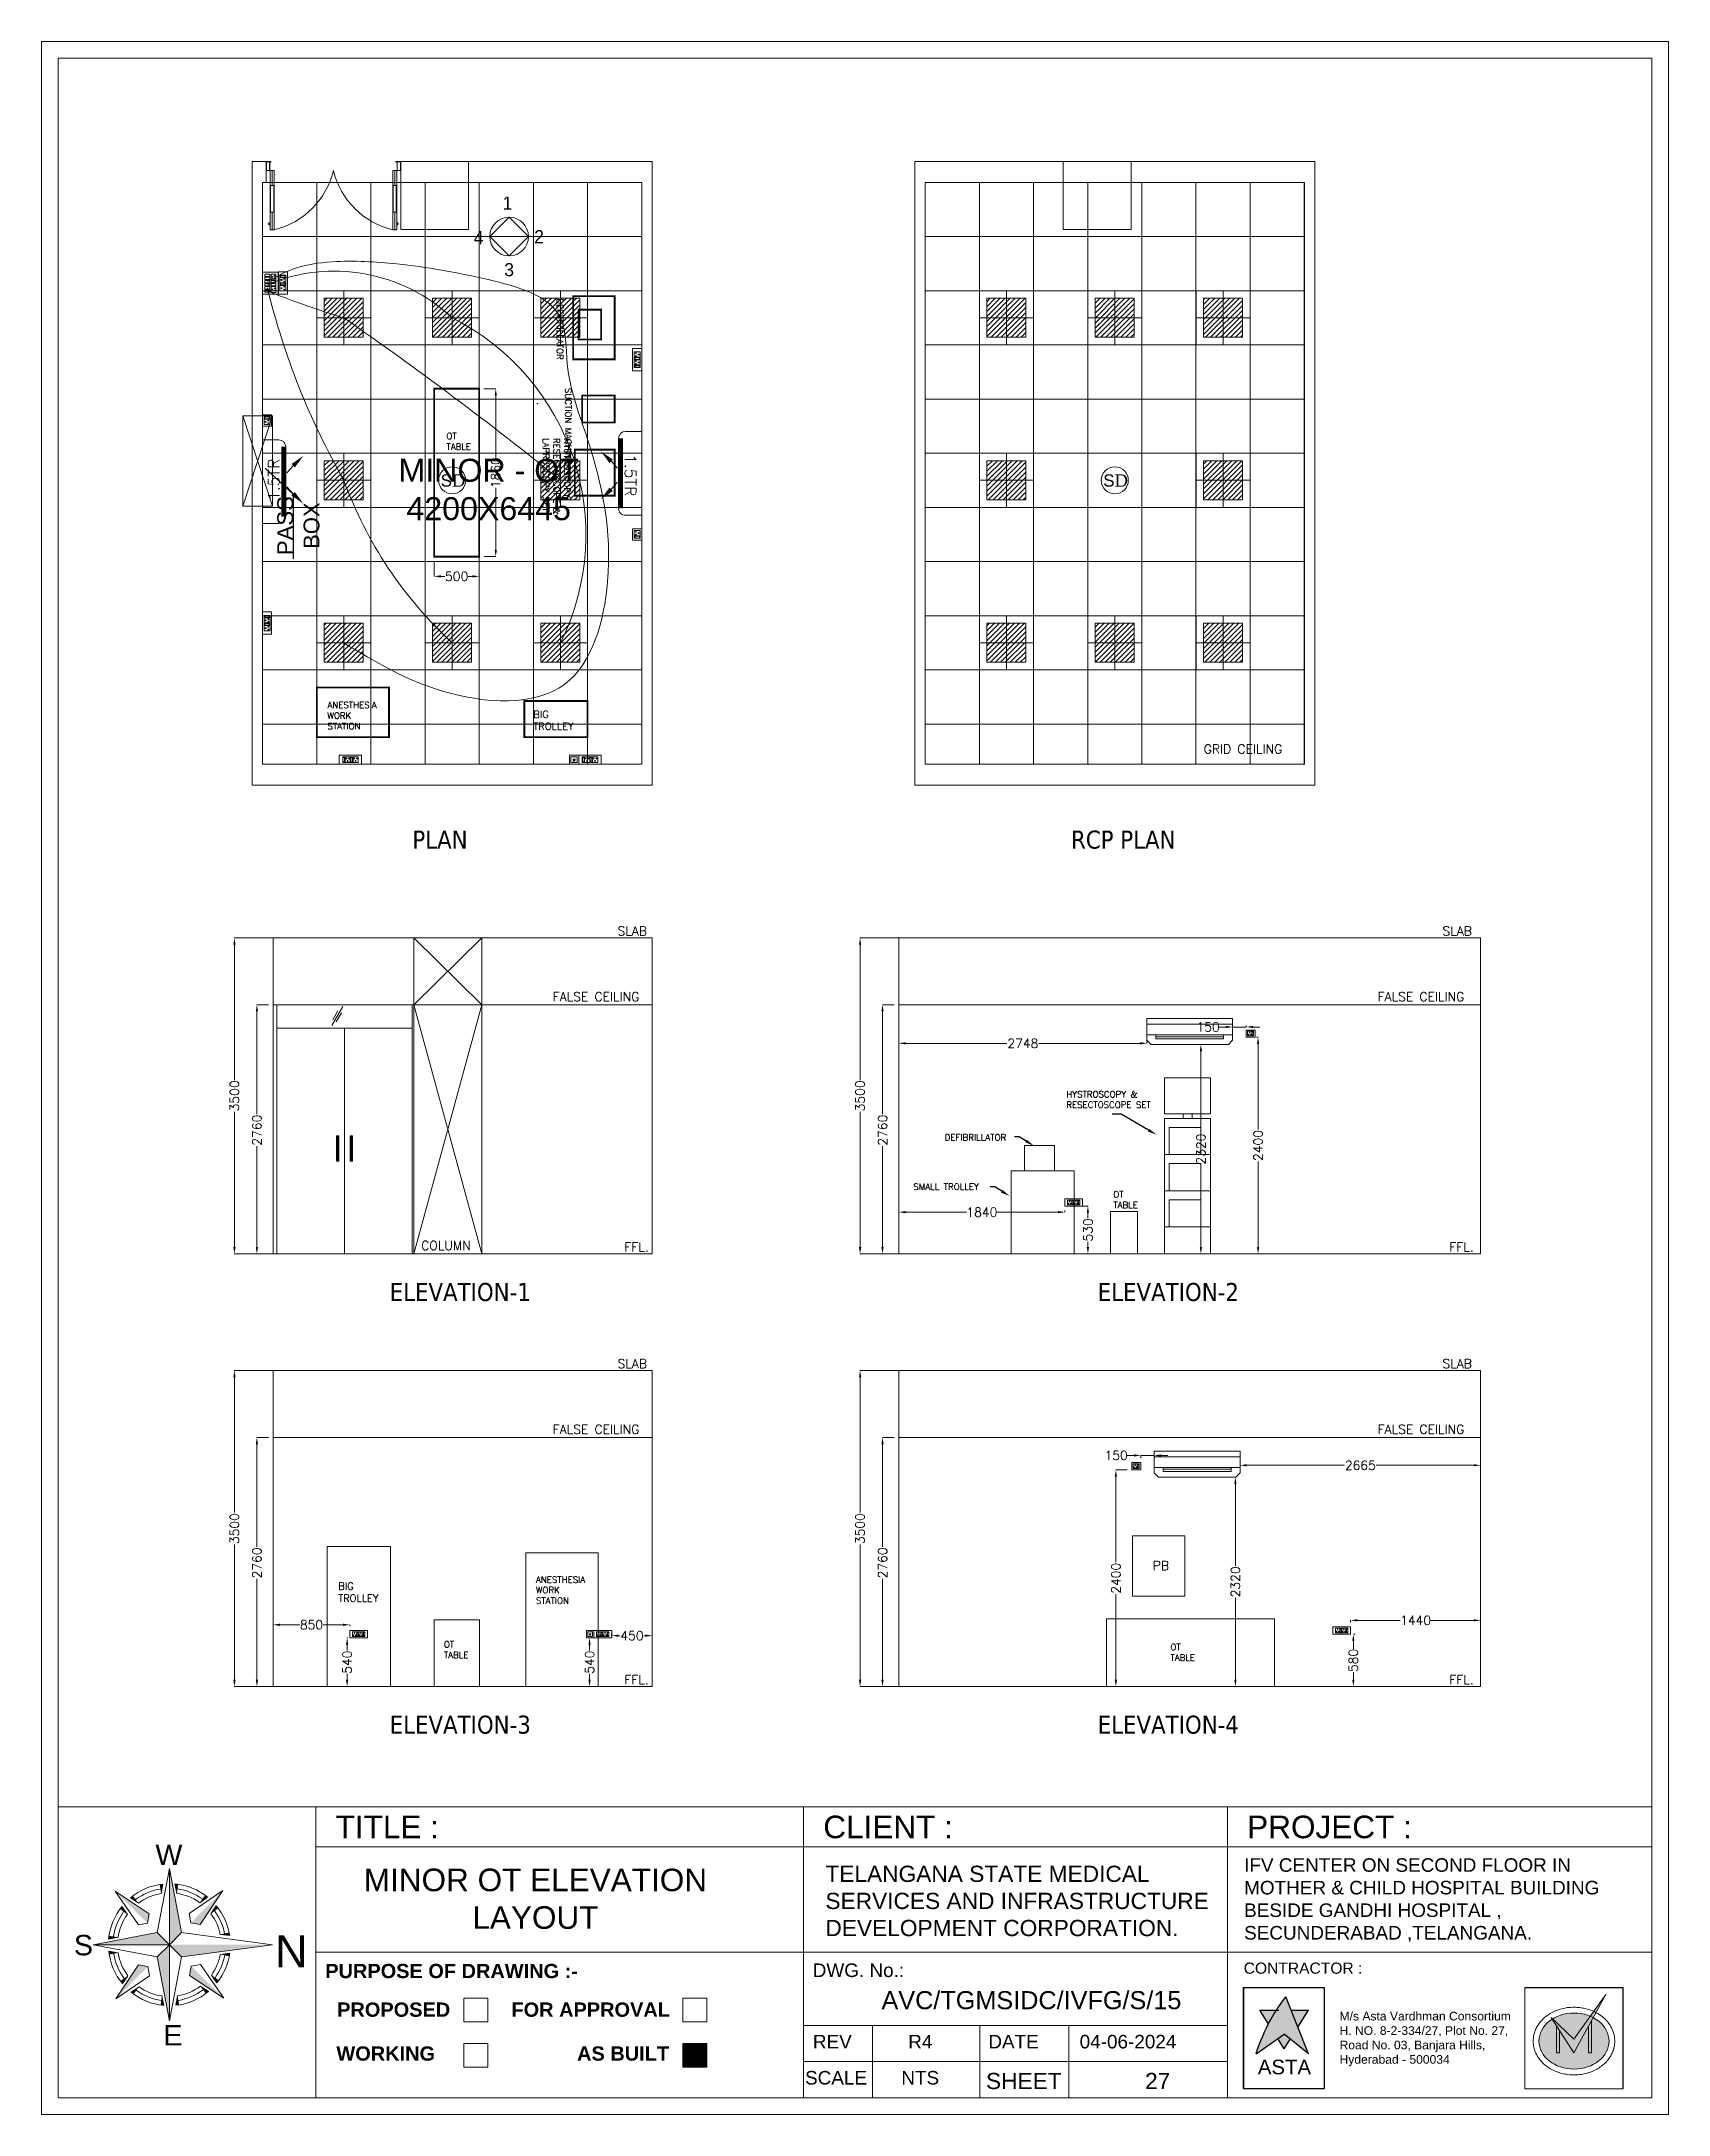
# Model space of a CAD drawing. Extents: x 3552052 to 4102982, y -707811 to -630695.
# Drawn here: x 3911636 to 3929660, y -704661 to -681699 of the extents above; entities that cross this region are included whole.
import ezdxf
from ezdxf import colors
from ezdxf.entities.mleader import LeaderData, LeaderLine
from ezdxf.enums import TextEntityAlignment as Align
from ezdxf.math import Vec2, Vec3

# ---------------------------------------------------------------- set-up
doc = ezdxf.new("R2010")
doc.units = 0
doc.header["$LTSCALE"] = 6
doc.header["$MEASUREMENT"] = 0
doc.layers.get('0').update_dxf_attribs({"linetype": 'CONTINUOUS', "lineweight": 0})
doc.layers.get('Defpoints').update_dxf_attribs({"linetype": 'CONTINUOUS', "lineweight": 0})
for name, color, linetype, lineweight in [('0.0', 8, 'CONTINUOUS', 0), ('COL', 5, 'CONTINUOUS', 0), ('DIM', 7, 'CONTINUOUS', 0), ('Double Leaf Door', 4, 'CONTINUOUS', 0), ('ELE-12M RAW&UPS SB', 40, 'CONTINUOUS', 0), ('ELE-4M UPS P.SB', 3, 'CONTINUOUS', 0), ('ELE-SOCKET NMBERING', 7, 'CONTINUOUS', 9), ('ELE. 2N0S OF 6-16 UPS SOCKETS', 191, 'CONTINUOUS', 0), ('ELE.LAN POINT', 3, 'CONTINUOUS', 0), ('EQP', 6, 'CONTINUOUS', 0), ('FA-BELOW SMOKE DERECTOR', 1, 'CONTINUOUS', 0), ('formate text', 8, 'CONTINUOUS', 0), ('hatch', 252, 'CONTINUOUS', 0), ('HVAC', 3, 'CONTINUOUS', 15), ('HVAC_HI-WALL_1.5TR', 5, 'CONTINUOUS', 0), ('MEP_HVAC_RA_DUCT', 1, 'CONTINUOUS', 0), ('MEP_HVAC_TEXT', 7, 'CONTINUOUS', 0), ('SECTION', 251, 'CONTINUOUS', 0), ('TITLE', 7, 'CONTINUOUS', 0), ('WALL', 8, 'CONTINUOUS', 0), ('WIN', 151, 'CONTINUOUS', 0)]:
    doc.layers.add(name, color=color, linetype=linetype, lineweight=lineweight)
for name, color, linetype, lineweight, true_color in [('ELE-42W EMERGENCY DOWN LIGHT', 7, 'CONTINUOUS', 0, 0x608ec6), ('ELE-6A AC SOCKET', 7, 'CONTINUOUS', 0, 0x00ceb6), ('ELE-LIGHTING WIRING', 7, 'CONTINUOUS', 0, 0x63d7b6)]:
    doc.layers.add(name, color=color, linetype=linetype, lineweight=lineweight, true_color=true_color)
doc.styles.add('Annotation', font='tahoma.ttf')
doc.styles.add('ARIAL', font='arial.ttf')
doc.styles.add('FORMATE', font='arialbd.ttf')
doc.styles.add('PDF Times New Roman', font='times.ttf')
doc.styles.add('ROMANS', font='romans.shx')
doc.styles.get("Standard").update_dxf_attribs({"font": 'SIMPLEX'})
doc.styles.add('style3', font='arialbd.ttf')
doc.styles.add('VERDANA', font='verdana.ttf')
doc.dimstyles.new('AEPL1', dxfattribs={"dimtxt": 100, "dimasz": 75, "dimexe": 1.25, "dimexo": 50, "dimtad": 0, "dimdec": 0, "dimtxsty": 'ROMANS', "dimcen": 2.5, "dimclrd": 7, "dimclre": 7, "dimadec": 0, "dimazin": 0, "dimtfac": 1, "dimtdec": 0, "dimtmove": 0, "dimatfit": 3, "dimfxl": 1, "dimlwd": 0, "dimlwe": 0, "dimarcsym": 0})
doc.dimstyles.new('TEXT', dxfattribs={"dimscale": 0, "dimtxt": 500, "dimasz": 100, "dimexe": 75, "dimexo": 100, "dimgap": 50, "dimtad": 0, "dimdec": 0, "dimzin": 0, "dimdsep": 46, "dimtxsty": 'ARIAL', "dimblk": 'OBLIQUE', "dimcen": 0.09, "dimdle": 100, "dimclrd": 256, "dimclre": 256, "dimclrt": 6, "dimadec": 0, "dimazin": 0, "dimtfac": 1, "dimtdec": 0, "dimtofl": 0, "dimtmove": 2, "dimatfit": 3, "dimfxl": 1, "dimfrac": 2, "dimtolj": 1, "dimtzin": 0, "dimarcsym": 0})

msp = doc.modelspace()

# ---------------------------------------------------------------- texts
at = {"ltscale": 0.1, "char_height": 136.805, "width": 184.566, "attachment_point": 5, "rotation": 0.1103}
for s, insert in [('\\pxqc;{\\F.shx.shx;\\H1.0669x;1}', (3916797.5, -683489.1, 101230.8)), ('\\pxqc;{\\F.shx.shx.shx.shx;\\H1.0669x;4}', (3916479.1, -683871, 101230.8)), ('\\pxqc;{\\F.shx.shx.shx;\\H1.0669x;2}', (3917148, -683861.2, 101230.8)), ('\\pxqc;{\\F.shx.shx.shx.shx;\\H1.0669x;3}', (3916816.3, -684227.6, 101230.8))]:
    msp.add_mtext(s, dxfattribs=dict(at, insert=insert))
at = {"char_height": 200, "width": 2697.906, "attachment_point": 3, "style": 'Annotation'}
for s, insert in [('\\pxql;PLAN', (3918442.7, -690439)), ('\\pxql;RCP PLAN', (3925738.4, -690439)), ('\\pxql;ELEVATION-1', (3918191.3, -695449.9)), ('\\pxql;ELEVATION-2', (3926034.6, -695449.9)), ('\\pxql;ELEVATION-3', (3918191.3, -700242.1)), ('\\pxql;ELEVATION-4', (3926034.6, -700242.1))]:
    msp.add_mtext(s, dxfattribs=dict(at, insert=insert))
at = {"layer": 'DIM', "color": 8, "insert": (3916589.8, -686662.9), "char_height": 255, "width": 2454.158, "attachment_point": 5, "style": 'ARIAL'}
msp.add_mtext('MINOR - OT\\P4200X6445', dxfattribs=at)
at = {"layer": 'DIM', "color": 8, "linetype": 'Continuous', "insert": (3914482.6, -687061.4, 101230.8), "char_height": 175, "width": 1149.25, "attachment_point": 5, "rotation": 90, "style": 'ARIAL'}
msp.add_mtext('PASS BOX', dxfattribs=at)
at = {"layer": 'ELE-SOCKET NMBERING', "color": 0, "char_height": 100.004, "width": 2358.602, "attachment_point": 1, "style": 'Annotation'}
for s, insert in [('{\\Fromans|c0;GRID CEILING }', (3924510.8, -689486.4)), ('{\\Fromans|c0;SLAB}', (3918017, -691501.1)), ('{\\Fromans|c0;SLAB}', (3927155.4, -691501.1)), ('{\\Fromans|c0;FALSE CEILING }', (3917298.8, -692228.3)), ('{\\Fromans|c0;FALSE CEILING }', (3926437.2, -692228.3)), ('{\\Fromans|c0;COLUMN}', (3915842.1, -694985.1)), ('{\\Fromans|c0;FFL.}', (3918092.2, -695003.4)), ('{\\Fromans|c0;FFL.}', (3927230.6, -695003.4)), ('{\\Fromans|c0;SLAB}', (3918017, -696293.2)), ('{\\Fromans|c0;SLAB}', (3927155.4, -696293.2)), ('{\\Fromans|c0;FALSE CEILING }', (3917298.8, -697020.5)), ('{\\Fromans|c0;FALSE CEILING }', (3926437.2, -697020.5)), ('{\\Fromans|c0;PB}', (3923945.6, -698530.2)), ('{\\Fromans|c0;PB}', (3923945.6, -698530.2)), ('{\\Fromans|c0;FFL.}', (3918092.2, -699795.6)), ('{\\Fromans|c0;FFL.}', (3927230.6, -699795.6))]:
    msp.add_mtext(s, dxfattribs=dict(at, insert=insert))
at = {"layer": 'formate text', "color": 7, "lineweight": 15, "ltscale": 100, "style": 'style3'}
msp.add_text('PURPOSE OF DRAWING :-', height=158.21, dxfattribs=at).set_placement((3914779.4, -703150.3, -100))
at = {"layer": 'formate text', "color": 7, "lineweight": 15, "style": 'FORMATE'}
for s, p in [('PROPOSED ', (3916225.2, -703578.1, -100)), ('FOR APPROVAL', (3918597.9, -703578.1, -100)), ('WORKING', (3915995.8, -704064.2, -100)), ('AS BUILT', (3918588.2, -704064.2, -100))]:
    msp.add_text(s, height=158.21, dxfattribs=at).set_placement(p, align=Align.RIGHT)
at = {"layer": 'MEP_HVAC_TEXT', "linetype": 'ByBlock', "char_height": 70, "attachment_point": 1, "rotation": 270}
for s, width, heights, insert in [('DEFIBRILLATOR', 2176.344, [0], (3917414.2, -684543.2, 101230.8)), ('SUCTION MACHINE', 813.395, [385.6], (3917506.4, -685535.5, 101230.8)), ('HYSTROSCOPY, \\PRESECTOSCOPE &\\PLAPROSCOPY SET', 962.013, [0], (3917494.9, -686090.5))]:
    msp.add_mtext_dynamic_manual_height_columns(s, width=width, gutter_width=10, heights=heights, dxfattribs=dict(at, insert=insert))
at = {"layer": 'MEP_HVAC_TEXT', "linetype": 'ByBlock', "attachment_point": 1}
for s, width, insert, char_height in [('SUCT', 557.769, (3917127.5, -685708.8), 2), ('OT TABLE', 384.742, (3916121.5, -686035.3), 70), ('ANESTHESIA \\PWORK STATION', 592.084, (3914803.7, -689014.4), 70), ('BIG TROLLEY', 489.301, (3917085.2, -689111.5, 101230.8), 80), ('HYSTROSCOPY & \\PRESECTOSCOPE SET', 962.013, (3922987.9, -693325.1), 70), ('DEFIBRILLATOR', 2176.344, (3921641.4, -693803.4), 70), ('SMALL TROLLEY', 957.976, (3921294.4, -694349.9), 70), ('OT TABLE', 384.742, (3923508.9, -694434.2, -101230.8), 70), ('ANESTHESIA \\PWORK STATION', 592.084, (3917113.5, -698700.7, -101230.8), 70), ('BIG TROLLEY', 489.301, (3914923.7, -698768.5), 80), ('OT TABLE', 384.742, (3916093.4, -699418), 70), ('OT TABLE', 384.742, (3924141.6, -699447.3), 70)]:
    msp.add_mtext_dynamic_manual_height_columns(s, width=width, gutter_width=10, heights=[0], dxfattribs=dict(at, insert=insert, char_height=char_height))
at = {"layer": 'MEP_HVAC_TEXT', "color": 0, "char_height": 125, "attachment_point": 3, "style": 'VERDANA'}
for insert, rotation in [((3914147.7, -686320.6, 101230.8), 89.99312), ((3918222.7, -686736.5, 101230.8), 269.99312)]:
    msp.add_mtext_dynamic_manual_height_columns('{\\Fromans|c0;\\C256;1.5TR}', width=1718.699, gutter_width=750, heights=[0], dxfattribs=dict(at, insert=insert, rotation=rotation))
at = {"layer": 'TITLE', "color": 7, "style": 'ARIAL'}
for s, height, p in [('TITLE :', 250, (3914894.7, -701600.4)), ('CLIENT :', 250, (3920296.2, -701600.4)), ('PROJECT :', 250, (3924992.1, -701600.4)), ('W', 226.5, (3912898.3, -701898, 0)), ('S', 226.5, (3911995, -702897.6, 0)), ('DWG. No.:', 150, (3920179.6, -703137.9)), ('E', 226.5, (3912987.4, -703896.1, 0))]:
    msp.add_text(s, height=height, dxfattribs=at).set_placement(p)
at = {"layer": 'TITLE', "color": 5, "style": 'ARIAL'}
msp.add_text('N', height=357.2, rotation=180, dxfattribs=at).set_placement((3914583.4, -702675.1, 0))
at = {"layer": 'TITLE', "color": 7, "style": 'ARIAL'}
for s, height, p in [('REV', 150, (3920396.5, -703853.5)), ('R4', 150, (3921371.3, -703853.5)), ('DATE', 150, (3922404, -703853.5)), ('04-06-2024', 150, (3923672, -703853.5)), ('SCALE', 150, (3920437.9, -704253.5)), ('NTS', 150, (3921370.4, -704253.5)), ('SHEET', 180, (3922517.9, -704289.4)), ('27', 180, (3924000.6, -704289.4))]:
    msp.add_text(s, height=height, dxfattribs=at).set_placement(p, align=Align.MIDDLE_CENTER)
at = {"layer": 'TITLE', "color": 7, "attachment_point": 1, "style": 'ARIAL'}
for s, width, gutter_width, insert, char_height in [('\\pxqc;MINOR OT ELEVATION LAYOUT', 4493.629, 10, (3914860.8, -701937.2), 250), ('{\\C256;TELANGANA STATE MEDICAL SERVICES AND INFRASTRUCTURE DEVELOPMENT CORPORATION.}', 4493.629, 10, (3920320, -701904.8), 180), ('\\pxql;IFV CENTER ON SECOND FLOOR IN MOTHER & CHILD HOSPITAL BUILDING BESIDE GANDHI HOSPITAL , SECUNDERABAD ,TELANGANA. ', 4493.629, 10, (3924958.2, -701822.5), 150), ('\\pxqc;AVC/TGMSIDC/IVFG/S/15', 5392.273, 12, (3919906.1, -703294.2), 200)]:
    msp.add_mtext_dynamic_manual_height_columns(s, width=width, gutter_width=gutter_width, heights=[0], dxfattribs=dict(at, insert=insert, char_height=char_height))

# ---------------------------------------------------------------- blocks, each defined once
blk = doc.blocks.new('GFFGGFF')
at = {"layer": 'ELE-4M UPS P.SB', "color": 8, "linetype": 'ByBlock'}
for p, q in [((3573938, -700506), (3573938, -706951)), ((3574538, -700506), (3574538, -706951)), ((3575138, -700506), (3575138, -706951)), ((3575738, -700506), (3575738, -706951)), ((3576338, -700506), (3576338, -706951)), ((3576938, -700506), (3576938, -706951)), ((3573338, -701106), (3577538, -701106)), ((3573338, -701706), (3577538, -701706)), ((3573338, -702306), (3577538, -702306)), ((3573338, -702906), (3577538, -702906)), ((3573338, -703506), (3577538, -703506)), ((3573338, -704106), (3577538, -704106)), ((3573338, -704706), (3577538, -704706)), ((3573338, -705306), (3577538, -705306)), ((3573338, -705906), (3577538, -705906)), ((3573338, -706506), (3577538, -706506))]:
    blk.add_line(p, q, dxfattribs=at)
blk.add_lwpolyline([(3573338, -700506), (3577538, -700506), (3577538, -706951), (3573338, -706951)], close=True, dxfattribs=at)
blk = doc.blocks.new('54W EME')
at = {"layer": 'ELE-42W EMERGENCY DOWN LIGHT'}
h = blk.add_hatch(dxfattribs=at)
h.set_pattern_fill('ANSI31', color=8, scale=312.5, style=0)
h.paths.add_polyline_path([(-216, -216), (-216, 216), (216, 216), (216, -216)])
for p, q in [((0, 300), (0, -300)), ((-300, 0), (300, 0))]:
    blk.add_line(p, q, dxfattribs=at)
for points in [[(-300, -300), (-300, 300), (300, 300), (300, -300)], [(-216, -216), (-216, 216), (216, 216), (216, -216)]]:
    blk.add_lwpolyline(points, close=True, dxfattribs=at)
blk = doc.blocks.new('_Oblique')
at = {"color": 0, "linetype": 'ByBlock', "lineweight": -2}
blk.add_line((-0.5, -0.5), (0.5, 0.5), dxfattribs=at)
blk = doc.blocks.new('1500x2100x100 DD')
at = {"layer": 'Double Leaf Door'}
for points in [[(49, 264), (54, 264), (54, 560), (49, 560)], [(93, 560), (88, 560), (88, 264), (93, 264)], [(1407, 560), (1412, 560), (1412, 264), (1407, 264)], [(1451, 264), (1446, 264), (1446, 560), (1451, 560)]]:
    blk.add_hatch(color=6, dxfattribs=at).paths.add_polyline_path(points)
at = {"layer": 'Double Leaf Door', "color": 8}
for p, q in [((35, 697), (35, 679)), ((49, 699), (37, 699)), ((49, 100), (49, 754)), ((49, 754), (93, 754)), ((49, 699), (49, 677)), ((71, 560), (71, 754)), ((93, 754), (93, 100)), ((1451, 754), (1407, 754)), ((1407, 754), (1407, 100)), ((1429, 560), (1429, 754)), ((1451, 100), (1451, 754)), ((1451, 699), (1463, 699)), ((1451, 699), (1451, 677)), ((1465, 697), (1465, 679)), ((37, 677), (49, 677)), ((1463, 677), (1451, 677)), ((71, 100), (71, 264)), ((1429, 100), (1429, 264)), ((5, 100), (5, 0)), ((45, 100), (5, 100)), ((5, 0), (45, 0)), ((7, 98), (7, 2)), ((43, 98), (7, 98)), ((7, 2), (45, 2)), ((43, 3), (43, 98)), ((55, 3), (43, 3)), ((45, 5), (45, 100)), ((57, 5), (45, 5)), ((45, 2), (55, 2)), ((45, 0), (57, 0)), ((93, 100), (49, 100)), ((55, 2), (55, 3)), ((57, 0), (57, 5)), ((1407, 100), (1451, 100)), ((1443, 0), (1443, 5)), ((1443, 5), (1455, 5)), ((1455, 0), (1443, 0)), ((1445, 2), (1445, 3)), ((1445, 3), (1457, 3)), ((1455, 2), (1445, 2)), ((1455, 5), (1455, 100)), ((1455, 100), (1495, 100)), ((1493, 2), (1455, 2)), ((1495, 0), (1455, 0)), ((1457, 3), (1457, 98)), ((1457, 98), (1493, 98)), ((1493, 98), (1493, 2)), ((1495, 100), (1495, 0))]:
    blk.add_line(p, q, dxfattribs=at)
at = {"layer": 'Double Leaf Door', "color": 6}
for p, q in [((93, 560), (49, 560)), ((49, 560), (49, 264)), ((54, 264), (54, 560)), ((88, 264), (88, 560)), ((93, 264), (93, 560)), ((1407, 264), (1407, 560)), ((1407, 560), (1451, 560)), ((1412, 264), (1412, 560)), ((1446, 264), (1446, 560)), ((1451, 560), (1451, 264)), ((49, 264), (93, 264)), ((1451, 264), (1407, 264))]:
    blk.add_line(p, q, dxfattribs=at)
at = {"layer": 'Double Leaf Door', "color": 6, "ltscale": 100}
for p, q in [((88, 560), (88, 264)), ((1412, 560), (1412, 264))]:
    blk.add_line(p, q, dxfattribs=at)
at = {"layer": 'Double Leaf Door', "color": 6}
for points in [[(49, 560), (49, 264), (54, 264), (54, 560), (49, 560)], [(93, 560), (93, 264), (88, 264), (88, 560), (93, 560)], [(1407, 560), (1407, 264), (1412, 264), (1412, 560), (1407, 560)], [(1451, 560), (1451, 264), (1446, 264), (1446, 560), (1451, 560)]]:
    blk.add_lwpolyline(points, dxfattribs=at)
at = {"layer": 'Double Leaf Door', "ltscale": 5000}
for points in [[(49, 560), (49, 264), (54, 264), (54, 560), (49, 560)], [(1451, 560), (1451, 264), (1446, 264), (1446, 560), (1451, 560)]]:
    blk.add_lwpolyline(points, dxfattribs=at)
at = {"layer": 'Double Leaf Door', "color": 8}
for centre, radius, start, end in [((35, 688), 3.72, 90, 270), ((37, 697), 1.98, 90, 180), ((-111, -108), 886, 13.5745, 76.6836), ((1611, -108), 886, 103.3164, 166.4255), ((1463, 697), 1.98, 0, 90), ((1465, 688), 3.72, 270, 90), ((37, 679), 1.98, 180, 270), ((1463, 679), 1.98, 270, 0)]:
    blk.add_arc(centre, radius, start, end, dxfattribs=at)
blk = doc.blocks.new('DFGFGFG')
at = {"layer": 'ELE-12M RAW&UPS SB', "color": 3, "linetype": 'ByBlock'}
for p, q in [((3567585, -693221), (3567638, -693221)), ((3567585, -693284), (3567585, -693221)), ((3567638, -693221), (3567638, -693284)), ((3567638, -693284), (3567585, -693284)), ((3567585, -693423), (3567585, -693360)), ((3567585, -693360), (3567638, -693360)), ((3567638, -693423), (3567585, -693423)), ((3567638, -693360), (3567638, -693423))]:
    blk.add_line(p, q, dxfattribs=at)
for points in [[(3567665, -693199), (3567665, -693443), (3567490, -693443), (3567490, -693199)], [(3567570, -693256), (3567570, -693282), (3567517, -693282), (3567517, -693256)], [(3567570, -693290), (3567570, -693317), (3567517, -693317), (3567517, -693290)], [(3567570, -693325), (3567570, -693351), (3567517, -693351), (3567517, -693325)], [(3567570, -693360), (3567570, -693386), (3567517, -693386), (3567517, -693360)], [(3567570, -693394), (3567570, -693421), (3567517, -693421), (3567517, -693394)], [(3567638, -693290), (3567638, -693317), (3567585, -693317), (3567585, -693290)], [(3567638, -693325), (3567638, -693351), (3567585, -693351), (3567585, -693325)]]:
    blk.add_lwpolyline(points, close=True, dxfattribs=at)
at = {"layer": 'ELE-12M RAW&UPS SB', "color": 3, "linetype": 'ByBlock', "elevation": 0}
blk.add_lwpolyline([(3567570, -693221), (3567570, -693247), (3567517, -693247), (3567517, -693221)], close=True, dxfattribs=at)
at = {"layer": 'ELE-12M RAW&UPS SB', "color": 3, "linetype": 'ByBlock'}
for centre, radius, start, end in [((3567622, -693239), 3.1, 357.49, 264.7311), ((3567599, -693252), 3.6, 37.1584, 322.8416), ((3567599, -693391), 3.6, 37.1584, 322.8416), ((3567602, -693252), 2.29, 251.4031, 108.5969), ((3567602, -693391), 2.29, 251.4031, 108.5969), ((3567622, -693266), 3.1, 95.2689, 2.51), ((3567622, -693378), 3.1, 357.49, 264.7311), ((3567622, -693404), 3.1, 95.2689, 2.51), ((3567624, -693242), 2.5, 194.9049, 67.3162), ((3567624, -693263), 2.5, 292.6838, 165.0951), ((3567624, -693380), 2.5, 194.9049, 67.3162), ((3567624, -693402), 2.5, 292.6838, 165.0951)]:
    blk.add_arc(centre, radius, start, end, dxfattribs=at)
blk = doc.blocks.new('6MODULE-UPS')
at = {"layer": 'ELE. 2N0S OF 6-16 UPS SOCKETS', "color": 223, "lineweight": 0}
for p, q in [((-6, 92), (-6, 20)), ((-6, 92), (-6, 20)), ((19, 92), (-6, 92)), ((-6, 92), (19, 92)), ((-6, 20), (19, 20)), ((-4, 84), (-4, 28)), ((17, 84), (-4, 84)), ((-4, 30), (17, 30)), ((-4, 28), (17, 28)), ((17, 28), (17, 84)), ((19, 20), (19, 92)), ((24, 92), (87, 92)), ((24, 20), (24, 92)), ((87, 20), (24, 20)), ((87, 92), (87, 20)), ((91, 92), (91, 20)), ((91, 92), (91, 20)), ((116, 92), (91, 92)), ((91, 92), (116, 92)), ((91, 20), (116, 20)), ((93, 84), (93, 28)), ((114, 84), (93, 84)), ((93, 30), (114, 30)), ((93, 28), (114, 28)), ((114, 28), (114, 84)), ((116, 20), (116, 92)), ((120, 20), (120, 92)), ((120, 92), (184, 92)), ((184, 20), (120, 20)), ((184, 92), (184, 20))]:
    blk.add_line(p, q, dxfattribs=at)
blk.add_lwpolyline([(-48, 0), (226, 0), (226, 112), (-48, 112)], close=True, dxfattribs=at)
for centre, radius, start, end in [((37, 42), 4.24, 5.2689, 272.51), ((41, 39), 3.42, 202.6838, 75.0951), ((55, 74), 4.92, 307.1584, 232.8416), ((55, 69), 3.14, 161.4031, 18.5969), ((70, 39), 3.42, 104.9049, 337.3162), ((73, 42), 4.24, 267.49, 174.7311), ((134, 42), 4.24, 5.2689, 272.51), ((137, 39), 3.42, 202.6838, 75.0951), ((152, 74), 4.92, 307.1584, 232.8416), ((152, 69), 3.14, 161.4031, 18.5969), ((167, 39), 3.42, 104.9049, 337.3162), ((170, 42), 4.24, 267.49, 174.7311)]:
    blk.add_arc(centre, radius, start, end, dxfattribs=at)
blk = doc.blocks.new('HI WALL SPLIT AC UNIT 1.5TR')
at = {"layer": 'HVAC_HI-WALL_1.5TR', "color": 5, "lineweight": 5}
for p, q in [((1295076, -129963), (1295847, -129963)), ((1294997, -130221), (1294997, -130042)), ((1295926, -130221), (1295926, -130042)), ((1294997, -130221), (1295926, -130221))]:
    blk.add_line(p, q, dxfattribs=at)
at = {"layer": 'HVAC_HI-WALL_1.5TR', "color": 7, "lineweight": 5}
for p, q in [((1295285, -129882), (1295363, -129952)), ((1295595, -129882), (1295517, -129952))]:
    blk.add_line(p, q, dxfattribs=at)
at = {"layer": 'HVAC_HI-WALL_1.5TR', "color": 8, "lineweight": 5}
for p, q in [((1295076, -129970), (1295847, -129970)), ((1295076, -129979), (1295847, -129979)), ((1295076, -129988), (1295847, -129988)), ((1295076, -130000), (1295847, -130000)), ((1295076, -130009), (1295847, -130009))]:
    blk.add_line(p, q, dxfattribs=at)
at = {"layer": 'HVAC_HI-WALL_1.5TR', "color": 5, "lineweight": 5}
for centre, start, end in [((1295076, -130042), 90, 180), ((1295847, -130042), 0, 90)]:
    blk.add_arc(centre, 78.8, start, end, dxfattribs=at)
at = {"layer": 'HVAC_HI-WALL_1.5TR', "color": 7, "lineweight": 5}
for points in [[(1295304, -129864), (1295266, -129901), (1295176, -129769)], [(1295576, -129864), (1295614, -129901), (1295704, -129769)]]:
    blk.add_solid(points, dxfattribs=at)
blk = doc.blocks.new('EQ2WE')
at = {"layer": 'ELE-6A AC SOCKET', "lineweight": 0}
for p, q in [((-99, 170), (-215, 170)), ((-215, 170), (-215, 36)), ((-215, 36), (-99, 36)), ((-99, 36), (-99, 170)), ((-91, 36), (-91, 170)), ((-91, 170), (-45, 170)), ((-45, 170), (-91, 170)), ((-45, 36), (-91, 36)), ((-87, 51), (-87, 155)), ((-87, 155), (-48, 155)), ((-48, 55), (-87, 55)), ((-48, 51), (-87, 51)), ((-48, 155), (-48, 51)), ((-45, 170), (-45, 36)), ((-45, 170), (-45, 36))]:
    blk.add_line(p, q, dxfattribs=at)
blk.add_lwpolyline([(0, 0), (-257, 0), (-257, 206), (0, 206)], close=True, dxfattribs=at)
for centre, radius, start, end in [((-190, 77), 7.83, 5.2689, 272.51), ((-184, 72), 6.31, 202.6838, 75.0951), ((-157, 136), 9.08, 307.1584, 232.8416), ((-157, 127), 5.79, 161.4031, 18.5969), ((-130, 72), 6.31, 104.9049, 337.3162), ((-124, 77), 7.83, 267.49, 174.7311)]:
    blk.add_arc(centre, radius, start, end, dxfattribs=at)
blk = doc.blocks.new('Voice')
at = {"layer": 'ELE.LAN POINT', "color": 6}
for points in [[(0, -32), (128, -32), (128, 92), (0, 92)], [(22, -10), (106, -10), (106, 70), (22, 70)], [(77, 21), (70, 21), (70, 12), (58, 12), (58, 21), (51, 21), (51, 39), (77, 39)], [(76, 23), (68, 23), (68, 13), (59, 13), (59, 23), (52, 23), (52, 37), (76, 37)]]:
    blk.add_lwpolyline(points, close=True, dxfattribs=at)
blk = doc.blocks.new('SMOKE DETECTOR')
at = {"layer": 'FA-BELOW SMOKE DERECTOR', "color": 7}
blk.add_circle((931029, -118294), 166, dxfattribs=at)
at = {"layer": 'FA-BELOW SMOKE DERECTOR', "insert": (930887, -118373), "char_height": 150, "attachment_point": 7, "style": 'PDF Times New Roman'}
blk.add_mtext('{\\fArial|b0|i0|c0|p34;S}D', dxfattribs=at)
blk = doc.blocks.new('*D413')
at = {"layer": 'Defpoints', "color": 0, "linetype": 'ByBlock', "transparency": 16777216}
for p in [(3914022, -692368), (3914202, -692368), (3914402, -695128)]:
    blk.add_point(p, dxfattribs=at)
at = {"layer": 'ELE-4M UPS P.SB', "color": 7, "linetype": 'ByBlock', "lineweight": 0, "transparency": 16777216}
for p, q in [((3914152, -692368), (3914021, -692368)), ((3914022, -692443), (3914022, -693582)), ((3914022, -695053), (3914022, -693935)), ((3914352, -695128), (3914021, -695128))]:
    blk.add_line(p, q, dxfattribs=at)
at = {"layer": 'ELE-4M UPS P.SB', "color": 7, "linetype": 'ByBlock', "transparency": 16777216}
for points in [[(3914010, -692443), (3914035, -692443), (3914022, -692368)], [(3914010, -695053), (3914035, -695053), (3914022, -695128)]]:
    blk.add_solid(points, dxfattribs=at)
at = {"layer": 'ELE-4M UPS P.SB', "color": 0, "linetype": 'ByBlock', "transparency": 16777216, "insert": (3914022, -693758), "char_height": 100, "attachment_point": 5, "rotation": 90, "style": 'ROMANS'}
blk.add_mtext('2760', dxfattribs=at)
blk = doc.blocks.new('*D414')
at = {"layer": 'Defpoints', "color": 0, "linetype": 'ByBlock', "transparency": 16777216}
for p in [(3913774, -691628), (3914448, -691628), (3914402, -695128)]:
    blk.add_point(p, dxfattribs=at)
at = {"layer": 'ELE-4M UPS P.SB', "color": 7, "linetype": 'ByBlock', "lineweight": 0, "transparency": 16777216}
for p, q in [((3914398, -691628), (3913772, -691628)), ((3913774, -691703), (3913774, -693202)), ((3913774, -695053), (3913774, -693555)), ((3914352, -695128), (3913772, -695128))]:
    blk.add_line(p, q, dxfattribs=at)
at = {"layer": 'ELE-4M UPS P.SB', "color": 7, "linetype": 'ByBlock', "transparency": 16777216}
for points in [[(3913761, -691703), (3913786, -691703), (3913774, -691628)], [(3913761, -695053), (3913786, -695053), (3913774, -695128)]]:
    blk.add_solid(points, dxfattribs=at)
at = {"layer": 'ELE-4M UPS P.SB', "color": 0, "linetype": 'ByBlock', "transparency": 16777216, "insert": (3913774, -693378), "char_height": 100, "attachment_point": 5, "rotation": 90, "style": 'ROMANS'}
blk.add_mtext('3500', dxfattribs=at)
blk = doc.blocks.new('*D415')
at = {"layer": 'Defpoints', "color": 0, "linetype": 'ByBlock', "transparency": 16777216}
for p in [(3920953, -692368), (3921133, -692368), (3921333, -695128)]:
    blk.add_point(p, dxfattribs=at)
at = {"layer": 'ELE-4M UPS P.SB', "color": 7, "linetype": 'ByBlock', "lineweight": 0, "transparency": 16777216}
for p, q in [((3921083, -692368), (3920952, -692368)), ((3920953, -692443), (3920953, -693582)), ((3920953, -695053), (3920953, -693935)), ((3921283, -695128), (3920952, -695128))]:
    blk.add_line(p, q, dxfattribs=at)
at = {"layer": 'ELE-4M UPS P.SB', "color": 7, "linetype": 'ByBlock', "transparency": 16777216}
for points in [[(3920940, -692443), (3920965, -692443), (3920953, -692368)], [(3920940, -695053), (3920965, -695053), (3920953, -695128)]]:
    blk.add_solid(points, dxfattribs=at)
at = {"layer": 'ELE-4M UPS P.SB', "color": 0, "linetype": 'ByBlock', "transparency": 16777216, "insert": (3920953, -693758), "char_height": 100, "attachment_point": 5, "rotation": 90, "style": 'ROMANS'}
blk.add_mtext('2760', dxfattribs=at)
blk = doc.blocks.new('*D416')
at = {"layer": 'Defpoints', "color": 0, "linetype": 'ByBlock', "transparency": 16777216}
for p in [(3920704, -691628), (3921379, -691628), (3921333, -695128)]:
    blk.add_point(p, dxfattribs=at)
at = {"layer": 'ELE-4M UPS P.SB', "color": 7, "linetype": 'ByBlock', "lineweight": 0, "transparency": 16777216}
for p, q in [((3921329, -691628), (3920703, -691628)), ((3920704, -691703), (3920704, -693202)), ((3920704, -695053), (3920704, -693555)), ((3921283, -695128), (3920703, -695128))]:
    blk.add_line(p, q, dxfattribs=at)
at = {"layer": 'ELE-4M UPS P.SB', "color": 7, "linetype": 'ByBlock', "transparency": 16777216}
for points in [[(3920692, -691703), (3920717, -691703), (3920704, -691628)], [(3920692, -695053), (3920717, -695053), (3920704, -695128)]]:
    blk.add_solid(points, dxfattribs=at)
at = {"layer": 'ELE-4M UPS P.SB', "color": 0, "linetype": 'ByBlock', "transparency": 16777216, "insert": (3920704, -693378), "char_height": 100, "attachment_point": 5, "rotation": 90, "style": 'ROMANS'}
blk.add_mtext('3500', dxfattribs=at)
blk = doc.blocks.new('FGF6')
at = {"layer": 'HVAC', "color": 5}
for p, q in [((3680007, -695087), (3680957, -695087)), ((3680007, -695206), (3680957, -695206))]:
    blk.add_line(p, q, dxfattribs=at)
at = {"layer": 'HVAC', "color": 8}
for p, q in [((3680107, -695206), (3680107, -695251)), ((3680107, -695226), (3680858, -695226)), ((3680107, -695251), (3680858, -695251)), ((3680858, -695206), (3680858, -695251))]:
    blk.add_line(p, q, dxfattribs=at)
at = {"layer": 'HVAC', "color": 5}
blk.add_lwpolyline([(3680007, -695026), (3680957, -695026), (3680957, -695265), (3680910, -695312), (3680055, -695312), (3680007, -695265)], close=True, dxfattribs=at)
blk = doc.blocks.new('*D417')
at = {"layer": 'Defpoints', "color": 0, "linetype": 'ByBlock', "transparency": 16777216}
for p in [(3921133, -694598), (3922973, -694598), (3921133, -694666)]:
    blk.add_point(p, dxfattribs=at)
at = {"layer": 'ELE-4M UPS P.SB', "color": 7, "linetype": 'ByBlock', "lineweight": 0, "transparency": 16777216}
for p, q in [((3921133, -694648), (3921133, -694667)), ((3921208, -694666), (3921883, -694666)), ((3922898, -694666), (3922223, -694666)), ((3922973, -694648), (3922973, -694667))]:
    blk.add_line(p, q, dxfattribs=at)
at = {"layer": 'ELE-4M UPS P.SB', "color": 7, "linetype": 'ByBlock', "transparency": 16777216}
for points in [[(3921208, -694653), (3921208, -694678), (3921133, -694666)], [(3922898, -694653), (3922898, -694678), (3922973, -694666)]]:
    blk.add_solid(points, dxfattribs=at)
at = {"layer": 'ELE-4M UPS P.SB', "color": 0, "linetype": 'ByBlock', "transparency": 16777216, "insert": (3922053, -694666), "char_height": 100, "attachment_point": 5, "style": 'ROMANS'}
blk.add_mtext('1840', dxfattribs=at)
blk = doc.blocks.new('*D418')
at = {"layer": 'Defpoints', "color": 0, "linetype": 'ByBlock', "transparency": 16777216}
for p in [(3923087, -694598), (3923087, -695128), (3923228, -695128)]:
    blk.add_point(p, dxfattribs=at)
at = {"layer": 'ELE-4M UPS P.SB', "color": 7, "linetype": 'ByBlock', "lineweight": 0, "transparency": 16777216}
for p, q in [((3923137, -694598), (3923229, -694598)), ((3923228, -694673), (3923228, -694734)), ((3923228, -695053), (3923228, -694993)), ((3923137, -695128), (3923229, -695128))]:
    blk.add_line(p, q, dxfattribs=at)
at = {"layer": 'ELE-4M UPS P.SB', "color": 7, "linetype": 'ByBlock', "transparency": 16777216}
for points in [[(3923215, -694673), (3923240, -694673), (3923228, -694598)], [(3923215, -695053), (3923240, -695053), (3923228, -695128)]]:
    blk.add_solid(points, dxfattribs=at)
at = {"layer": 'ELE-4M UPS P.SB', "color": 0, "linetype": 'ByBlock', "transparency": 16777216, "insert": (3923228, -694863), "char_height": 100, "attachment_point": 5, "rotation": 90, "style": 'ROMANS'}
blk.add_mtext('530', dxfattribs=at)
blk = doc.blocks.new('*D419')
at = {"layer": 'Defpoints', "color": 0, "linetype": 'ByBlock', "transparency": 16777216}
for p in [(3921133, -692642), (3923881, -692642), (3921133, -692796)]:
    blk.add_point(p, dxfattribs=at)
at = {"layer": 'ELE-4M UPS P.SB', "color": 7, "linetype": 'ByBlock', "lineweight": 0, "transparency": 16777216}
for p, q in [((3921133, -692692), (3921133, -692797)), ((3923881, -692692), (3923881, -692797)), ((3921208, -692796), (3922330, -692796)), ((3923806, -692796), (3922684, -692796))]:
    blk.add_line(p, q, dxfattribs=at)
at = {"layer": 'ELE-4M UPS P.SB', "color": 7, "linetype": 'ByBlock', "transparency": 16777216}
for points in [[(3921208, -692783), (3921208, -692808), (3921133, -692796)], [(3923806, -692783), (3923806, -692808), (3923881, -692796)]]:
    blk.add_solid(points, dxfattribs=at)
at = {"layer": 'ELE-4M UPS P.SB', "color": 0, "linetype": 'ByBlock', "transparency": 16777216, "insert": (3922507, -692796), "char_height": 100, "attachment_point": 5, "style": 'ROMANS'}
blk.add_mtext('2748', dxfattribs=at)
blk = doc.blocks.new('*D420')
at = {"layer": 'Defpoints', "color": 0, "linetype": 'ByBlock', "transparency": 16777216}
for p in [(3924831, -692615), (3924831, -692648), (3924981, -692648)]:
    blk.add_point(p, dxfattribs=at)
at = {"layer": 'ELE-4M UPS P.SB', "color": 7, "linetype": 'ByBlock', "lineweight": 0, "transparency": 16777216}
for p, q in [((3924756, -692615), (3924681, -692615)), ((3924831, -692598), (3924831, -692613)), ((3924981, -692615), (3924831, -692615)), ((3924981, -692598), (3924981, -692613)), ((3925056, -692615), (3925131, -692615))]:
    blk.add_line(p, q, dxfattribs=at)
at = {"layer": 'ELE-4M UPS P.SB', "color": 7, "linetype": 'ByBlock', "transparency": 16777216}
for points in [[(3924756, -692602), (3924756, -692627), (3924831, -692615)], [(3925056, -692602), (3925056, -692627), (3924981, -692615)]]:
    blk.add_solid(points, dxfattribs=at)
at = {"layer": 'ELE-4M UPS P.SB', "color": 0, "linetype": 'ByBlock', "transparency": 16777216, "insert": (3924559, -692615), "char_height": 100, "attachment_point": 5, "style": 'ROMANS'}
blk.add_mtext('150', dxfattribs=at)
blk = doc.blocks.new('*D421')
at = {"layer": 'Defpoints', "color": 0, "linetype": 'ByBlock', "transparency": 16777216}
for p in [(3924631, -692808), (3924479, -695128), (3924631, -695128)]:
    blk.add_point(p, dxfattribs=at)
at = {"layer": 'ELE-4M UPS P.SB', "color": 7, "linetype": 'ByBlock', "lineweight": 0, "transparency": 16777216}
for p, q in [((3924581, -692808), (3924478, -692808)), ((3924479, -692883), (3924479, -693792)), ((3924479, -695053), (3924479, -694145)), ((3924581, -695128), (3924478, -695128))]:
    blk.add_line(p, q, dxfattribs=at)
at = {"layer": 'ELE-4M UPS P.SB', "color": 7, "linetype": 'ByBlock', "transparency": 16777216}
for points in [[(3924467, -692883), (3924492, -692883), (3924479, -692808)], [(3924467, -695053), (3924492, -695053), (3924479, -695128)]]:
    blk.add_solid(points, dxfattribs=at)
at = {"layer": 'ELE-4M UPS P.SB', "color": 0, "linetype": 'ByBlock', "transparency": 16777216, "insert": (3924479, -693968), "char_height": 100, "attachment_point": 5, "rotation": 90, "style": 'ROMANS'}
blk.add_mtext('2320', dxfattribs=at)
blk = doc.blocks.new('*D422')
at = {"layer": 'Defpoints', "color": 0, "linetype": 'ByBlock', "transparency": 16777216}
for p in [(3925047, -692728), (3925047, -695128), (3925113, -695128)]:
    blk.add_point(p, dxfattribs=at)
at = {"layer": 'ELE-4M UPS P.SB', "color": 7, "linetype": 'ByBlock', "lineweight": 0, "transparency": 16777216}
for p, q in [((3925097, -692728), (3925114, -692728)), ((3925113, -692803), (3925113, -693752)), ((3925113, -695053), (3925113, -694105)), ((3925097, -695128), (3925114, -695128))]:
    blk.add_line(p, q, dxfattribs=at)
at = {"layer": 'ELE-4M UPS P.SB', "color": 7, "linetype": 'ByBlock', "transparency": 16777216}
for points in [[(3925100, -692803), (3925125, -692803), (3925113, -692728)], [(3925100, -695053), (3925125, -695053), (3925113, -695128)]]:
    blk.add_solid(points, dxfattribs=at)
at = {"layer": 'ELE-4M UPS P.SB', "color": 0, "linetype": 'ByBlock', "transparency": 16777216, "insert": (3925113, -693928), "char_height": 100, "attachment_point": 5, "rotation": 90, "style": 'ROMANS'}
blk.add_mtext('2400', dxfattribs=at)
blk = doc.blocks.new('*D423')
at = {"layer": 'Defpoints', "color": 0, "linetype": 'ByBlock', "transparency": 16777216}
for p in [(3914022, -697161), (3914202, -697161), (3914402, -699921)]:
    blk.add_point(p, dxfattribs=at)
at = {"layer": 'ELE-4M UPS P.SB', "color": 7, "linetype": 'ByBlock', "lineweight": 0, "transparency": 16777216}
for p, q in [((3914152, -697161), (3914021, -697161)), ((3914022, -697236), (3914022, -698374)), ((3914022, -699846), (3914022, -698727)), ((3914352, -699921), (3914021, -699921))]:
    blk.add_line(p, q, dxfattribs=at)
at = {"layer": 'ELE-4M UPS P.SB', "color": 7, "linetype": 'ByBlock', "transparency": 16777216}
for points in [[(3914010, -697236), (3914035, -697236), (3914022, -697161)], [(3914010, -699846), (3914035, -699846), (3914022, -699921)]]:
    blk.add_solid(points, dxfattribs=at)
at = {"layer": 'ELE-4M UPS P.SB', "color": 0, "linetype": 'ByBlock', "transparency": 16777216, "insert": (3914022, -698551), "char_height": 100, "attachment_point": 5, "rotation": 90, "style": 'ROMANS'}
blk.add_mtext('2760', dxfattribs=at)
blk = doc.blocks.new('*D424')
at = {"layer": 'Defpoints', "color": 0, "linetype": 'ByBlock', "transparency": 16777216}
for p in [(3913774, -696421), (3914448, -696421), (3914402, -699921)]:
    blk.add_point(p, dxfattribs=at)
at = {"layer": 'ELE-4M UPS P.SB', "color": 7, "linetype": 'ByBlock', "lineweight": 0, "transparency": 16777216}
for p, q in [((3914398, -696421), (3913772, -696421)), ((3913774, -696496), (3913774, -697994)), ((3913774, -699846), (3913774, -698347)), ((3914352, -699921), (3913772, -699921))]:
    blk.add_line(p, q, dxfattribs=at)
at = {"layer": 'ELE-4M UPS P.SB', "color": 7, "linetype": 'ByBlock', "transparency": 16777216}
for points in [[(3913761, -696496), (3913786, -696496), (3913774, -696421)], [(3913761, -699846), (3913786, -699846), (3913774, -699921)]]:
    blk.add_solid(points, dxfattribs=at)
at = {"layer": 'ELE-4M UPS P.SB', "color": 0, "linetype": 'ByBlock', "transparency": 16777216, "insert": (3913774, -698171), "char_height": 100, "attachment_point": 5, "rotation": 90, "style": 'ROMANS'}
blk.add_mtext('3500', dxfattribs=at)
blk = doc.blocks.new('*D425')
at = {"layer": 'Defpoints', "color": 0, "linetype": 'ByBlock', "transparency": 16777216}
for p in [(3917952, -699381), (3918402, -699357), (3918402, -699381)]:
    blk.add_point(p, dxfattribs=at)
at = {"layer": 'ELE-4M UPS P.SB', "color": 7, "linetype": 'ByBlock', "lineweight": 0, "transparency": 16777216}
for p, q in [((3917952, -699331), (3917952, -699356)), ((3918027, -699357), (3918048, -699357)), ((3918327, -699357), (3918307, -699357)), ((3918402, -699331), (3918402, -699356))]:
    blk.add_line(p, q, dxfattribs=at)
at = {"layer": 'ELE-4M UPS P.SB', "color": 7, "linetype": 'ByBlock', "transparency": 16777216}
for points in [[(3918027, -699344), (3918027, -699369), (3917952, -699357)], [(3918327, -699344), (3918327, -699369), (3918402, -699357)]]:
    blk.add_solid(points, dxfattribs=at)
at = {"layer": 'ELE-4M UPS P.SB', "color": 0, "linetype": 'ByBlock', "transparency": 16777216, "insert": (3918177, -699357), "char_height": 100, "attachment_point": 5, "style": 'ROMANS'}
blk.add_mtext('450', dxfattribs=at)
blk = doc.blocks.new('*D426')
at = {"layer": 'Defpoints', "color": 0, "linetype": 'ByBlock', "transparency": 16777216}
for p in [(3917756, -699381), (3917707, -699921), (3917756, -699921)]:
    blk.add_point(p, dxfattribs=at)
at = {"layer": 'ELE-4M UPS P.SB', "color": 7, "linetype": 'ByBlock', "lineweight": 0, "transparency": 16777216}
for p, q in [((3917706, -699381), (3917706, -699381)), ((3917707, -699456), (3917707, -699521)), ((3917707, -699846), (3917707, -699780)), ((3917706, -699921), (3917706, -699921))]:
    blk.add_line(p, q, dxfattribs=at)
at = {"layer": 'ELE-4M UPS P.SB', "color": 7, "linetype": 'ByBlock', "transparency": 16777216}
for points in [[(3917695, -699456), (3917720, -699456), (3917707, -699381)], [(3917695, -699846), (3917720, -699846), (3917707, -699921)]]:
    blk.add_solid(points, dxfattribs=at)
at = {"layer": 'ELE-4M UPS P.SB', "color": 0, "linetype": 'ByBlock', "transparency": 16777216, "insert": (3917707, -699651), "char_height": 100, "attachment_point": 5, "rotation": 90, "style": 'ROMANS'}
blk.add_mtext('540', dxfattribs=at)
blk = doc.blocks.new('*D427')
at = {"layer": 'Defpoints', "color": 0, "linetype": 'ByBlock', "transparency": 16777216}
for p in [(3915076, -699381), (3915022, -699921), (3915076, -699921)]:
    blk.add_point(p, dxfattribs=at)
at = {"layer": 'ELE-4M UPS P.SB', "color": 7, "linetype": 'ByBlock', "lineweight": 0, "transparency": 16777216}
for p, q in [((3915026, -699381), (3915020, -699381)), ((3915022, -699456), (3915022, -699521)), ((3915022, -699846), (3915022, -699780)), ((3915026, -699921), (3915020, -699921))]:
    blk.add_line(p, q, dxfattribs=at)
at = {"layer": 'ELE-4M UPS P.SB', "color": 7, "linetype": 'ByBlock', "transparency": 16777216}
for points in [[(3915009, -699456), (3915034, -699456), (3915022, -699381)], [(3915009, -699846), (3915034, -699846), (3915022, -699921)]]:
    blk.add_solid(points, dxfattribs=at)
at = {"layer": 'ELE-4M UPS P.SB', "color": 0, "linetype": 'ByBlock', "transparency": 16777216, "insert": (3915022, -699651), "char_height": 100, "attachment_point": 5, "rotation": 90, "style": 'ROMANS'}
blk.add_mtext('540', dxfattribs=at)
blk = doc.blocks.new('*D428')
at = {"layer": 'Defpoints', "color": 0, "linetype": 'ByBlock', "transparency": 16777216}
for p in [(3914202, -699236), (3914202, -699301), (3915052, -699301)]:
    blk.add_point(p, dxfattribs=at)
at = {"layer": 'ELE-4M UPS P.SB', "color": 7, "linetype": 'ByBlock', "lineweight": 0, "transparency": 16777216}
for p, q in [((3914202, -699251), (3914202, -699235)), ((3914277, -699236), (3914498, -699236)), ((3914977, -699236), (3914757, -699236)), ((3915052, -699251), (3915052, -699235))]:
    blk.add_line(p, q, dxfattribs=at)
at = {"layer": 'ELE-4M UPS P.SB', "color": 7, "linetype": 'ByBlock', "transparency": 16777216}
for points in [[(3914277, -699224), (3914277, -699249), (3914202, -699236)], [(3914977, -699224), (3914977, -699249), (3915052, -699236)]]:
    blk.add_solid(points, dxfattribs=at)
at = {"layer": 'ELE-4M UPS P.SB', "color": 0, "linetype": 'ByBlock', "transparency": 16777216, "insert": (3914627, -699236), "char_height": 100, "attachment_point": 5, "style": 'ROMANS'}
blk.add_mtext('850', dxfattribs=at)
blk = doc.blocks.new('*D429')
at = {"layer": 'Defpoints', "color": 0, "linetype": 'ByBlock', "transparency": 16777216}
for p in [(3920953, -697161), (3921133, -697161), (3921333, -699921)]:
    blk.add_point(p, dxfattribs=at)
at = {"layer": 'ELE-4M UPS P.SB', "color": 7, "linetype": 'ByBlock', "lineweight": 0, "transparency": 16777216}
for p, q in [((3921083, -697161), (3920952, -697161)), ((3920953, -697236), (3920953, -698374)), ((3920953, -699846), (3920953, -698727)), ((3921283, -699921), (3920952, -699921))]:
    blk.add_line(p, q, dxfattribs=at)
at = {"layer": 'ELE-4M UPS P.SB', "color": 7, "linetype": 'ByBlock', "transparency": 16777216}
for points in [[(3920940, -697236), (3920965, -697236), (3920953, -697161)], [(3920940, -699846), (3920965, -699846), (3920953, -699921)]]:
    blk.add_solid(points, dxfattribs=at)
at = {"layer": 'ELE-4M UPS P.SB', "color": 0, "linetype": 'ByBlock', "transparency": 16777216, "insert": (3920953, -698551), "char_height": 100, "attachment_point": 5, "rotation": 90, "style": 'ROMANS'}
blk.add_mtext('2760', dxfattribs=at)
blk = doc.blocks.new('*D430')
at = {"layer": 'Defpoints', "color": 0, "linetype": 'ByBlock', "transparency": 16777216}
for p in [(3920704, -696421), (3921379, -696421), (3921333, -699921)]:
    blk.add_point(p, dxfattribs=at)
at = {"layer": 'ELE-4M UPS P.SB', "color": 7, "linetype": 'ByBlock', "lineweight": 0, "transparency": 16777216}
for p, q in [((3921329, -696421), (3920703, -696421)), ((3920704, -696496), (3920704, -697994)), ((3920704, -699846), (3920704, -698347)), ((3921283, -699921), (3920703, -699921))]:
    blk.add_line(p, q, dxfattribs=at)
at = {"layer": 'ELE-4M UPS P.SB', "color": 7, "linetype": 'ByBlock', "transparency": 16777216}
for points in [[(3920692, -696496), (3920717, -696496), (3920704, -696421)], [(3920692, -699846), (3920717, -699846), (3920704, -699921)]]:
    blk.add_solid(points, dxfattribs=at)
at = {"layer": 'ELE-4M UPS P.SB', "color": 0, "linetype": 'ByBlock', "transparency": 16777216, "insert": (3920704, -698171), "char_height": 100, "attachment_point": 5, "rotation": 90, "style": 'ROMANS'}
blk.add_mtext('3500', dxfattribs=at)
blk = doc.blocks.new('*D431')
at = {"layer": 'Defpoints', "color": 0, "linetype": 'ByBlock', "transparency": 16777216}
for p in [(3924631, -697601), (3924631, -699921), (3924862, -699921)]:
    blk.add_point(p, dxfattribs=at)
at = {"layer": 'ELE-4M UPS P.SB', "color": 7, "linetype": 'ByBlock', "lineweight": 0, "transparency": 16777216}
for p, q in [((3924681, -697601), (3924863, -697601)), ((3924862, -697676), (3924862, -698584)), ((3924862, -699846), (3924862, -698937)), ((3924681, -699921), (3924863, -699921))]:
    blk.add_line(p, q, dxfattribs=at)
at = {"layer": 'ELE-4M UPS P.SB', "color": 7, "linetype": 'ByBlock', "transparency": 16777216}
for points in [[(3924849, -697676), (3924874, -697676), (3924862, -697601)], [(3924849, -699846), (3924874, -699846), (3924862, -699921)]]:
    blk.add_solid(points, dxfattribs=at)
at = {"layer": 'ELE-4M UPS P.SB', "color": 0, "linetype": 'ByBlock', "transparency": 16777216, "insert": (3924862, -698761), "char_height": 100, "attachment_point": 5, "rotation": 90, "style": 'ROMANS'}
blk.add_mtext('2320', dxfattribs=at)
blk = doc.blocks.new('*D432')
at = {"layer": 'Defpoints', "color": 0, "linetype": 'ByBlock', "transparency": 16777216}
for p in [(3927578, -699187), (3926138, -699261), (3927578, -699261)]:
    blk.add_point(p, dxfattribs=at)
at = {"layer": 'ELE-4M UPS P.SB', "color": 7, "linetype": 'ByBlock', "lineweight": 0, "transparency": 16777216}
for p, q in [((3926138, -699211), (3926138, -699185)), ((3926213, -699187), (3926688, -699187)), ((3927503, -699187), (3927028, -699187)), ((3927578, -699211), (3927578, -699185))]:
    blk.add_line(p, q, dxfattribs=at)
at = {"layer": 'ELE-4M UPS P.SB', "color": 7, "linetype": 'ByBlock', "transparency": 16777216}
for points in [[(3926213, -699174), (3926213, -699199), (3926138, -699187)], [(3927503, -699174), (3927503, -699199), (3927578, -699187)]]:
    blk.add_solid(points, dxfattribs=at)
at = {"layer": 'ELE-4M UPS P.SB', "color": 0, "linetype": 'ByBlock', "transparency": 16777216, "insert": (3926858, -699187), "char_height": 100, "attachment_point": 5, "style": 'ROMANS'}
blk.add_mtext('1440', dxfattribs=at)
blk = doc.blocks.new('*D433')
at = {"layer": 'Defpoints', "color": 0, "linetype": 'ByBlock', "transparency": 16777216}
for p in [(3926138, -699341), (3926138, -699921), (3926168, -699921)]:
    blk.add_point(p, dxfattribs=at)
at = {"layer": 'ELE-4M UPS P.SB', "color": 7, "linetype": 'ByBlock', "lineweight": 0, "transparency": 16777216}
for p, q in [((3926168, -699416), (3926168, -699501)), ((3926188, -699341), (3926170, -699341)), ((3926168, -699846), (3926168, -699760)), ((3926188, -699921), (3926170, -699921))]:
    blk.add_line(p, q, dxfattribs=at)
at = {"layer": 'ELE-4M UPS P.SB', "color": 7, "linetype": 'ByBlock', "transparency": 16777216}
for points in [[(3926156, -699416), (3926181, -699416), (3926168, -699341)], [(3926156, -699846), (3926181, -699846), (3926168, -699921)]]:
    blk.add_solid(points, dxfattribs=at)
at = {"layer": 'ELE-4M UPS P.SB', "color": 0, "linetype": 'ByBlock', "transparency": 16777216, "insert": (3926168, -699631), "char_height": 100, "attachment_point": 5, "rotation": 90, "style": 'ROMANS'}
blk.add_mtext('580', dxfattribs=at)
blk = doc.blocks.new('*D434')
at = {"layer": 'Defpoints', "color": 0, "linetype": 'ByBlock', "transparency": 16777216}
for p in [(3924913, -697375), (3927578, -697375), (3927578, -697470)]:
    blk.add_point(p, dxfattribs=at)
at = {"layer": 'ELE-4M UPS P.SB', "color": 7, "linetype": 'ByBlock', "lineweight": 0, "transparency": 16777216}
for p, q in [((3924913, -697425), (3924913, -697471)), ((3924988, -697470), (3926069, -697470)), ((3927503, -697470), (3926422, -697470)), ((3927578, -697425), (3927578, -697471))]:
    blk.add_line(p, q, dxfattribs=at)
at = {"layer": 'ELE-4M UPS P.SB', "color": 7, "linetype": 'ByBlock', "transparency": 16777216}
for points in [[(3924988, -697457), (3924988, -697482), (3924913, -697470)], [(3927503, -697457), (3927503, -697482), (3927578, -697470)]]:
    blk.add_solid(points, dxfattribs=at)
at = {"layer": 'ELE-4M UPS P.SB', "color": 0, "linetype": 'ByBlock', "transparency": 16777216, "insert": (3926246, -697470), "char_height": 100, "attachment_point": 5, "style": 'ROMANS'}
blk.add_mtext('2665', dxfattribs=at)
blk = doc.blocks.new('*D435')
at = {"layer": 'Defpoints', "color": 0, "linetype": 'ByBlock', "transparency": 16777216}
for p in [(3923813, -697360), (3923813, -697441), (3923963, -697426)]:
    blk.add_point(p, dxfattribs=at)
at = {"layer": 'ELE-4M UPS P.SB', "color": 7, "linetype": 'ByBlock', "lineweight": 0, "transparency": 16777216}
for p, q in [((3923738, -697360), (3923663, -697360)), ((3923813, -697391), (3923813, -697359)), ((3923963, -697360), (3923813, -697360)), ((3923963, -697376), (3923963, -697359)), ((3924038, -697360), (3924113, -697360))]:
    blk.add_line(p, q, dxfattribs=at)
at = {"layer": 'ELE-4M UPS P.SB', "color": 7, "linetype": 'ByBlock', "transparency": 16777216}
for points in [[(3923738, -697348), (3923738, -697373), (3923813, -697360)], [(3924038, -697348), (3924038, -697373), (3923963, -697360)]]:
    blk.add_solid(points, dxfattribs=at)
at = {"layer": 'ELE-4M UPS P.SB', "color": 0, "linetype": 'ByBlock', "transparency": 16777216, "insert": (3923541, -697360), "char_height": 100, "attachment_point": 5, "style": 'ROMANS'}
blk.add_mtext('150', dxfattribs=at)
blk = doc.blocks.new('*D436')
at = {"layer": 'Defpoints', "color": 0, "linetype": 'ByBlock', "transparency": 16777216}
for p in [(3923713, -697521), (3923538, -699921), (3923713, -699921)]:
    blk.add_point(p, dxfattribs=at)
at = {"layer": 'ELE-4M UPS P.SB', "color": 7, "linetype": 'ByBlock', "lineweight": 0, "transparency": 16777216}
for p, q in [((3923663, -697521), (3923536, -697521)), ((3923538, -697596), (3923538, -698544)), ((3923538, -699846), (3923538, -698897)), ((3923663, -699921), (3923536, -699921))]:
    blk.add_line(p, q, dxfattribs=at)
at = {"layer": 'ELE-4M UPS P.SB', "color": 7, "linetype": 'ByBlock', "transparency": 16777216}
for points in [[(3923525, -697596), (3923550, -697596), (3923538, -697521)], [(3923525, -699846), (3923550, -699846), (3923538, -699921)]]:
    blk.add_solid(points, dxfattribs=at)
at = {"layer": 'ELE-4M UPS P.SB', "color": 0, "linetype": 'ByBlock', "transparency": 16777216, "insert": (3923538, -698721), "char_height": 100, "attachment_point": 5, "rotation": 90, "style": 'ROMANS'}
blk.add_mtext('2400', dxfattribs=at)
blk = doc.blocks.new('*D591')
at = {"layer": 'Defpoints', "color": 0, "linetype": 'ByBlock', "transparency": 16777216}
for p in [(3915985, -687405, 101231), (3916485, -687405, 101231), (3916485, -687624)]:
    blk.add_point(p, dxfattribs=at)
at = {"layer": 'DIM', "color": 7, "linetype": 'ByBlock', "lineweight": 0, "transparency": 16777216}
for p, q in [((3915985, -687455), (3915985, -687625)), ((3916485, -687455), (3916485, -687625)), ((3916060, -687624), (3916106, -687624)), ((3916410, -687624), (3916364, -687624))]:
    blk.add_line(p, q, dxfattribs=at)
at = {"layer": 'DIM', "color": 7, "linetype": 'ByBlock', "transparency": 16777216}
for points in [[(3916060, -687611), (3916060, -687636), (3915985, -687624)], [(3916410, -687611), (3916410, -687636), (3916485, -687624)]]:
    blk.add_solid(points, dxfattribs=at)
at = {"layer": 'DIM', "color": 0, "linetype": 'ByBlock', "transparency": 16777216, "insert": (3916235, -687624), "char_height": 100, "attachment_point": 5, "style": 'ROMANS'}
blk.add_mtext('500', dxfattribs=at)
blk = doc.blocks.new('*D592')
at = {"layer": 'Defpoints', "color": 0, "linetype": 'ByBlock', "transparency": 16777216}
for p in [(3916485, -685545, 101231), (3916485, -687405, 101231), (3916668, -687405)]:
    blk.add_point(p, dxfattribs=at)
at = {"layer": 'DIM', "color": 7, "linetype": 'ByBlock', "lineweight": 0, "transparency": 16777216}
for p, q in [((3916535, -685545), (3916669, -685545)), ((3916668, -685620), (3916668, -686305)), ((3916668, -687330), (3916668, -686644)), ((3916535, -687405), (3916669, -687405))]:
    blk.add_line(p, q, dxfattribs=at)
at = {"layer": 'DIM', "color": 7, "linetype": 'ByBlock', "transparency": 16777216}
for points in [[(3916656, -685620), (3916681, -685620), (3916668, -685545)], [(3916656, -687330), (3916681, -687330), (3916668, -687405)]]:
    blk.add_solid(points, dxfattribs=at)
at = {"layer": 'DIM', "color": 0, "linetype": 'ByBlock', "transparency": 16777216, "insert": (3916668, -686475), "char_height": 100, "attachment_point": 5, "rotation": 90, "style": 'ROMANS'}
blk.add_mtext('1860', dxfattribs=at)
blk = doc.blocks.new('A$C4A7C6C7E')
at = {"layer": 'TITLE', "color": 8, "lineweight": 5}
for p, q in [((-4207, 4144), (0, 26095)), ((0, 26095), (0, 0)), ((0, 0), (0, 26095)), ((4144, 4207), (0, 26095)), ((-6941, 10518), (-18592, 18312)), ((-10622, 6781), (-18592, 18312)), ((-10607, 14226), (-13343, 16056)), ((-2825, 17519), (-2234, 20757)), ((2559, 17560), (1919, 20788)), ((6781, 10622), (18312, 18592)), ((10390, 14385), (13098, 16257)), ((10518, 6941), (18312, 18592)), ((-14385, 10390), (-16257, 13098)), ((-7437, 7325), (-10622, 6781)), ((-7437, 7325), (-6941, 10518)), ((7325, 7437), (6781, 10622)), ((7325, 7437), (10518, 6941)), ((14226, 10607), (16056, 13343)), ((-4207, 4144), (-26095, 0)), ((0, 0), (-26095, 0)), ((-26095, 0), (0, 0)), ((-4144, -4207), (-26095, 0)), ((-17560, 2559), (-20788, 1919)), ((-4207, 4144), (0, 0)), ((0, 0), (-4207, 4144)), ((0, 0), (-4144, -4207)), ((-4144, -4207), (0, 0)), ((0, 0), (4144, 4207)), ((4144, 4207), (0, 0)), ((0, 0), (4207, -4144)), ((4207, -4144), (0, 0)), ((0, 0), (0, -26095)), ((0, -26095), (0, 0)), ((17394, 3514), (20646, 3095)), ((17394, 3514), (20646, 3095)), ((-17519, -2825), (-20757, -2234)), ((-10518, -6941), (-18312, -18592)), ((-7325, -7437), (-10518, -6941)), ((-4144, -4207), (0, -26095)), ((4207, -4144), (0, -26095)), ((7437, -7325), (10622, -6781)), ((10622, -6781), (18592, -18312)), ((17433, -3312), (20680, -2857)), ((17433, -3312), (20680, -2857)), ((17434, -3310), (20680, -2857)), ((-6781, -10622), (-18312, -18592)), ((-14226, -10607), (-16056, -13343)), ((-7325, -7437), (-6781, -10622)), ((7437, -7325), (6941, -10518)), ((6941, -10518), (18592, -18312)), ((14385, -10390), (16257, -13098)), ((-10390, -14385), (-13098, -16257)), ((-2559, -17560), (-1919, -20788)), ((2825, -17519), (2234, -20757)), ((10607, -14226), (13343, -16056))]:
    blk.add_line(p, q, dxfattribs=at)
at = {"layer": 'TITLE', "color": 5}
for p in [(4144, 4207), (4207, -4144)]:
    blk.add_line(p, (35289, 0), dxfattribs=at)
at = {"layer": 'TITLE', "color": 8, "lineweight": 5}
for radius, start, end in [(20877, 96.142689, 129.726248), (19311, 99.161205, 126.707732), (17745, 99.161205, 126.707732), (20877, 51.142689, 84.726248), (17745, 54.161205, 81.707732), (19311, 54.161205, 81.707732), (20877, 141.142689, 174.726248), (19311, 144.161205, 171.707732), (17745, 144.161205, 171.707732), (17745, 11.421813, 36.707732), (19311, 9.85136, 36.707732), (20877, 8.526917, 39.726248), (20877, 186.142689, 219.726248), (19311, 189.161205, 216.707732), (17745, 189.161205, 216.707732), (17745, 324.161205, 349.248684), (19311, 324.161205, 350.81434), (20877, 321.142689, 352.134802), (20877, 231.142689, 264.726248), (19311, 234.161205, 261.707732), (17745, 234.161205, 261.707732), (20877, 276.142689, 309.726248), (17745, 279.161205, 306.707732), (19311, 279.161205, 306.707732)]:
    blk.add_arc((0, 0), radius, start, end, dxfattribs=at)
for points in [[(0, 26095), (4144, 4207), (0, 0)], [(-18592, 18312), (-6941, 10518), (-7437, 7325)], [(-13343, 16056), (-12479, 16737), (-10607, 14226)], [(-3324, 20610), (-2234, 20757), (-2825, 17519)], [(3011, 20658), (1919, 20788), (2559, 17560)], [(18312, 18592), (10518, 6941), (7325, 7437)], [(13098, 16257), (12223, 16924), (10390, 14385)], [(-16257, 13098), (-16924, 12223), (-14385, 10390)], [(16056, 13343), (16737, 12479), (14226, 10607)], [(-26095, 0), (-4207, 4144), (0, 0)], [(-20658, 3011), (-20788, 1919), (-17560, 2559)], [(0, -26095), (-4144, -4207), (0, 0)], [(20646, 3095), (20457, 4167), (17394, 3514)], [(-20610, -3324), (-20757, -2234), (-17519, -2825)], [(-18312, -18592), (-10518, -6941), (-7325, -7437)], [(20680, -2857), (20503, -3930), (17433, -3312)], [(-16056, -13343), (-16737, -12479), (-14226, -10607)], [(18592, -18312), (6941, -10518), (7437, -7325)], [(16257, -13098), (16924, -12223), (14385, -10390)], [(-13098, -16257), (-12223, -16924), (-10390, -14385)], [(-3011, -20658), (-1919, -20788), (-2559, -17560)], [(3324, -20610), (2234, -20757), (2825, -17519)], [(13343, -16056), (12479, -16737), (10607, -14226)]]:
    blk.add_solid(points, dxfattribs=at)
at = {"layer": 'TITLE', "color": 5}
blk.add_solid([(35289, 0), (4207, -4144), (0, 0)], dxfattribs=at)
blk = doc.blocks.new('IVF-CONTRACTOR')
at = {"lineweight": -3, "true_color": 0x293189}
h = blk.add_hatch(color=177, dxfattribs=at)
h.dxf.hatch_style = 1
edge = h.paths.add_edge_path()
edge.add_spline(control_points=[(3037286, -1386527), (3037185, -1386667), (3036944, -1387001), (3036801, -1387388), (3036719, -1387609)], knot_values=[0, 0, 0, 0, 519.520055, 1226.818077, 1226.818077, 1226.818077, 1226.818077], degree=3, periodic=0)
edge.add_line((3036719, -1387609), (3037255, -1387240))
edge.add_line((3037255, -1387240), (3037717, -1387609))
edge.add_line((3037717, -1387609), (3037286, -1386527))
at = {"lineweight": -3, "true_color": 0xc7c8ca}
h = blk.add_hatch(color=9, dxfattribs=at)
h.dxf.hatch_style = 1
edge = h.paths.add_edge_path()
edge.add_spline(control_points=[(3036953, -1387033), (3036967, -1387008), (3037022, -1386919), (3037088, -1386836), (3037139, -1386779)], knot_values=[3356.588859, 3356.588859, 3356.588859, 3356.588859, 3831.174934, 5081.098827, 5081.098827, 5081.098827, 5081.098827], degree=3, periodic=0)
edge.add_line((3037139, -1386779), (3036793, -1386779))
edge.add_line((3036793, -1386779), (3036953, -1387033))
h.paths.add_polyline_path([(3037717, -1386779), (3037386, -1386779), (3037515, -1387102)])
h.paths.add_polyline_path([(3037370, -1387332), (3037255, -1387240), (3037134, -1387323), (3037255, -1387517)])
at = {"true_color": 0xed1f24}
h = blk.add_hatch(color=240, dxfattribs=at)
h.dxf.hatch_style = 1
edge = h.paths.add_edge_path()
edge.add_line((3042329, -1386921), (3042349, -1386951))
edge.add_ellipse((3042760, -1387369), major_axis=(-665, 0), ratio=0.800236, start_angle=-52.6357, end_angle=-51.8324, ccw=False)
edge.add_line((3042356, -1386946), (3042329, -1386921))
at = {"layer": '0.0', "true_color": 0xed1f24}
h = blk.add_hatch(color=240, dxfattribs=at)
h.dxf.hatch_style = 1
edge = h.paths.add_edge_path()
edge.add_line((3042760, -1387590), (3043125, -1386925))
edge.add_ellipse((3042760, -1387369), major_axis=(-665, 0), ratio=0.800236, start_angle=-123.3804, end_angle=-117.8517)
edge.add_line((3043070, -1386899), (3042760, -1387331))
edge.add_line((3042760, -1387331), (3042356, -1386946))
edge.add_ellipse((3042760, -1387369), major_axis=(-665, 0), ratio=0.800236, start_angle=-52.6357, end_angle=-51.8324)
edge.add_line((3042349, -1386951), (3042760, -1387590))
edge = h.paths.add_edge_path()
edge.add_spline(control_points=[(3043179, -1386828), (3043165, -1386821), (3043150, -1386814), (3043136, -1386807)], knot_values=[-2.156071, -2.156071, -2.156071, -2.156071, -2.090953, -2.090953, -2.090953, -2.090953], degree=3, periodic=0)
edge.add_line((3043136, -1386807), (3043070, -1386899))
edge.add_ellipse((3042760, -1387369), major_axis=(-665, 0), ratio=0.800236, start_angle=-123.3804, end_angle=-117.8517, ccw=False)
edge.add_line((3043125, -1386925), (3043179, -1386828))
edge = h.paths.add_edge_path()
edge.add_line((3043367, -1386486), (3043136, -1386807))
edge.add_spline(control_points=[(3043136, -1386807), (3043150, -1386814), (3043165, -1386821), (3043179, -1386828)], knot_values=[-2.156071, -2.156071, -2.156071, -2.156071, -2.090953, -2.090953, -2.090953, -2.090953], degree=3, periodic=0)
edge.add_line((3043179, -1386828), (3043367, -1386486))
at = {"layer": '0.0', "true_color": 0x139b48}
h = blk.add_hatch(color=114, dxfattribs=at)
h.dxf.hatch_style = 1
edge = h.paths.add_edge_path()
edge.add_ellipse((3042760, -1387369), major_axis=(-665, 0), ratio=0.800236, start_angle=-51.8324, end_angle=236.6196)
edge.add_line((3043125, -1386925), (3043091, -1386988))
edge.add_line((3043091, -1386988), (3043091, -1387590))
edge.add_line((3043091, -1387590), (3043036, -1387590))
edge.add_line((3043036, -1387590), (3043036, -1387088))
edge.add_line((3043036, -1387088), (3042760, -1387590))
edge.add_line((3042760, -1387590), (3042484, -1387160))
edge.add_line((3042484, -1387160), (3042484, -1387590))
edge.add_line((3042484, -1387590), (3042428, -1387590))
edge.add_line((3042428, -1387590), (3042428, -1387075))
edge.add_line((3042428, -1387075), (3042349, -1386951))
edge = h.paths.add_edge_path()
edge.add_ellipse((3042760, -1387369), major_axis=(-665, 0), ratio=0.800236, start_angle=-117.8517, end_angle=-52.6357)
edge.add_line((3042356, -1386946), (3042760, -1387331))
edge.add_line((3042760, -1387331), (3043070, -1386899))
at = {"layer": '0.0', "true_color": 0x000000}
h = blk.add_hatch(color=18, dxfattribs=at)
h.dxf.hatch_style = 1
h.paths.add_polyline_path([(3042484, -1387160), (3042428, -1387075), (3042428, -1387590), (3042484, -1387590)])
h.paths.add_polyline_path([(3043036, -1387590), (3043091, -1387590), (3043091, -1386988), (3043036, -1387088)])
at = {"lineweight": -3}
for p, q in [((3036484, -1386350), (3038013, -1386350)), ((3036484, -1388267), (3036484, -1386350)), ((3036485, -1386350), (3038009, -1386350)), ((3036485, -1388278), (3036485, -1386350)), ((3038013, -1386350), (3038013, -1388267)), ((3041829, -1386350), (3043688, -1386350)), ((3043688, -1386350), (3043688, -1388278)), ((3038011, -1388278), (3036483, -1388278))]:
    blk.add_line(p, q, dxfattribs=at)
at = {"color": 251, "lineweight": -3, "true_color": 0x636466}
for p, q in [((3037717, -1387609), (3037286, -1386527)), ((3036793, -1386779), (3037155, -1386779)), ((3036953, -1387033), (3036793, -1386779)), ((3037386, -1386779), (3037717, -1386779)), ((3037515, -1387102), (3037717, -1386779)), ((3036719, -1387609), (3037255, -1387240)), ((3037255, -1387517), (3037134, -1387323)), ((3037717, -1387609), (3037255, -1387240)), ((3037255, -1387517), (3037370, -1387332))]:
    blk.add_line(p, q, dxfattribs=at)
blk.add_spline([(3036719, -1387609), (3036998, -1386959), (3037286, -1386527)], degree=3, dxfattribs=at)
at = {"layer": '0.0'}
for p, q in [((3036485, -1386350), (3038009, -1386350)), ((3036485, -1388278), (3036485, -1386350)), ((3036485, -1388278), (3036485, -1386350)), ((3036485, -1386350), (3038009, -1386350)), ((3038013, -1386350), (3038013, -1388278)), ((3041829, -1386350), (3043688, -1386350)), ((3041829, -1388278), (3041829, -1386350)), ((3043688, -1386350), (3043688, -1388278)), ((3038009, -1388278), (3036485, -1388278)), ((3043688, -1388278), (3041829, -1388278))]:
    blk.add_line(p, q, dxfattribs=at)
at = {"layer": '0.0', "color": 18, "true_color": 0x000000}
for p, q in [((3042760, -1387590), (3043367, -1386486)), ((3042760, -1387331), (3043367, -1386486)), ((3042760, -1387590), (3042329, -1386921)), ((3042329, -1386921), (3042760, -1387331)), ((3042428, -1387075), (3042428, -1387590)), ((3042484, -1387590), (3042484, -1387160)), ((3043036, -1387088), (3043036, -1387590)), ((3043091, -1387590), (3043091, -1386988)), ((3042428, -1387590), (3042484, -1387590)), ((3043036, -1387590), (3043091, -1387590))]:
    blk.add_line(p, q, dxfattribs=at)
at = {"layer": '0.0'}
blk.add_ellipse((3042760, -1387369), major_axis=(-665, 0), ratio=0.800236, start_param=-3.141592653589793, end_param=3.141592653589793, dxfattribs=at)
blk.add_open_spline([(3043535, -1387369), (3043535, -1387353), (3043534, -1387336), (3043530, -1387296), (3043527, -1387272), (3043516, -1387226), (3043509, -1387202), (3043492, -1387157), (3043483, -1387135), (3043460, -1387092), (3043448, -1387071), (3043420, -1387031), (3043405, -1387011), (3043372, -1386974), (3043355, -1386956), (3043318, -1386922), (3043298, -1386906), (3043258, -1386875), (3043236, -1386861), (3043183, -1386829), (3043150, -1386812), (3043081, -1386783), (3043045, -1386771), (3042972, -1386750), (3042935, -1386742), (3042860, -1386731), (3042821, -1386728), (3042745, -1386726), (3042706, -1386727), (3042630, -1386735), (3042593, -1386741), (3042518, -1386757), (3042482, -1386768), (3042412, -1386794), (3042377, -1386809), (3042312, -1386843), (3042280, -1386862), (3042221, -1386905), (3042194, -1386928), (3042147, -1386974), (3042127, -1386996), (3042091, -1387042), (3042074, -1387067), (3042045, -1387117), (3042033, -1387143), (3042012, -1387197), (3042003, -1387225), (3041992, -1387276), (3041988, -1387299), (3041984, -1387347), (3041984, -1387371), (3041986, -1387418), (3041989, -1387442), (3041997, -1387489), (3042003, -1387512), (3042018, -1387557), (3042026, -1387580), (3042047, -1387623), (3042058, -1387645), (3042084, -1387686), (3042098, -1387706), (3042129, -1387744), (3042145, -1387762), (3042180, -1387798), (3042199, -1387814), (3042238, -1387846), (3042259, -1387861), (3042311, -1387894), (3042343, -1387912), (3042409, -1387944), (3042444, -1387957), (3042515, -1387980), (3042552, -1387989), (3042626, -1388003), (3042664, -1388007), (3042740, -1388012), (3042778, -1388012), (3042854, -1388008), (3042892, -1388003), (3042966, -1387989), (3043003, -1387980), (3043074, -1387958), (3043109, -1387944), (3043175, -1387913), (3043208, -1387895), (3043268, -1387856), (3043297, -1387834), (3043351, -1387787), (3043376, -1387761), (3043416, -1387713), (3043432, -1387690), (3043462, -1387643), (3043475, -1387619), (3043497, -1387569), (3043507, -1387543), (3043522, -1387491), (3043527, -1387464), (3043533, -1387415), (3043535, -1387392), (3043535, -1387369)], degree=3, knots=[-3.141593, -3.141593, -3.141593, -3.141593, -3.06788, -3.06788, -2.960953, -2.960953, -2.854026, -2.854026, -2.747099, -2.747099, -2.640172, -2.640172, -2.533245, -2.533245, -2.426319, -2.426319, -2.319392, -2.319392, -2.212465, -2.212465, -2.059875, -2.059875, -1.907286, -1.907286, -1.754697, -1.754697, -1.602107, -1.602107, -1.449518, -1.449518, -1.296928, -1.296928, -1.144339, -1.144339, -0.99175, -0.99175, -0.83916, -0.83916, -0.686571, -0.686571, -0.558641, -0.558641, -0.43071, -0.43071, -0.30278, -0.30278, -0.17485, -0.17485, -0.068516, -0.068516, 0.037819, 0.037819, 0.144154, 0.144154, 0.250488, 0.250488, 0.356823, 0.356823, 0.463157, 0.463157, 0.569492, 0.569492, 0.675826, 0.675826, 0.782161, 0.782161, 0.888495, 0.888495, 1.039928, 1.039928, 1.191361, 1.191361, 1.342794, 1.342794, 1.494227, 1.494227, 1.64566, 1.64566, 1.797093, 1.797093, 1.948526, 1.948526, 2.099959, 2.099959, 2.251392, 2.251392, 2.402825, 2.402825, 2.554258, 2.554258, 2.675591, 2.675591, 2.796924, 2.796924, 2.918258, 2.918258, 3.039591, 3.039591, 3.141593, 3.141593, 3.141593, 3.141593], dxfattribs=at)
at = {"lineweight": -3, "attachment_point": 1, "style": 'ARIAL'}
for s, width, gutter_width, insert, char_height in [('{\\C256;CONTRACTOR :}', 3919.85, 1060, (3036485, -1385878), 212.06), ('{\\C256;M/s Asta Vardhman Consortium\\PH. NO. 8-2-334/27, Plot No. 27, Road No. 03, Banjara Hills, Hyderabad - 500034}', 3696.75, 822, (3038306, -1386813), 164.38)]:
    blk.add_mtext_dynamic_manual_height_columns(s, width=width, gutter_width=gutter_width, heights=[0], dxfattribs=dict(at, insert=insert, char_height=char_height))
at = {"lineweight": 100, "insert": (3036754, -1387723), "char_height": 276.9, "attachment_point": 1, "style": 'ARIAL'}
blk.add_mtext_dynamic_manual_height_columns('ASTA', width=997.56, gutter_width=254, heights=[0], dxfattribs=at)

# ---------------------------------------------------------------- dimensions: what is measured, and where the dimension line sits
at = {"layer": 'DIM', "linetype": 'ByBlock'}
dim = msp.add_linear_dim(base=(3916668.2, -687404.6), p1=(3916485.2, -685544.6, 101230.8), p2=(3916485.2, -687404.6, 101230.8), angle=90, dimstyle='AEPL1', dxfattribs=at)
dim.commit()
dim.dimension.update_dxf_attribs({"geometry": '*D592', "text_midpoint": (3916668.2, -686474.6)})
dim = msp.add_linear_dim(base=(3916485.2, -687623.6), p1=(3915985.2, -687404.6, 101230.8), p2=(3916485.2, -687404.6, 101230.8), dimstyle='AEPL1', dxfattribs=at)
dim.commit()
dim.dimension.update_dxf_attribs({"geometry": '*D591', "text_midpoint": (3916235.2, -687623.6)})
at = {"layer": 'ELE-4M UPS P.SB', "color": 0, "linetype": 'ByBlock'}
for base, p1, p2, picture, middle in [((3913773.7, -691628.5), (3914401.8, -695128.5), (3914448.3, -691628.5), '*D414', (3913773.7, -693378.5)), ((3920704.4, -691628.5), (3921332.5, -695128.5), (3921378.9, -691628.5), '*D416', (3920704.4, -693378.5)), ((3914022.2, -692368.5), (3914401.8, -695128.5), (3914202.4, -692368.5), '*D413', (3914022.2, -693758.5)), ((3920952.9, -692368.5), (3921332.5, -695128.5), (3921133.1, -692368.5), '*D415', (3920952.9, -693758.5)), ((3913773.7, -696420.6), (3914401.8, -699920.6), (3914448.3, -696420.6), '*D424', (3913773.7, -698170.6)), ((3920704.4, -696420.6), (3921332.5, -699920.6), (3921378.9, -696420.6), '*D430', (3920704.4, -698170.6)), ((3914022.2, -697160.6), (3914401.8, -699920.6), (3914202.4, -697160.6), '*D423', (3914022.2, -698550.6)), ((3920952.9, -697160.6), (3921332.5, -699920.6), (3921133.1, -697160.6), '*D429', (3920952.9, -698550.6))]:
    dim = msp.add_linear_dim(base=base, p1=p1, p2=p2, angle=90, dimstyle='AEPL1', dxfattribs=at)
    dim.commit()
    dim.dimension.update_dxf_attribs({"geometry": picture, "text_midpoint": middle, "dimtype": 160})
for base, p1, p2, picture, middle in [((3924830.6, -692614.5), (3924980.6, -692648.5), (3924830.6, -692648.5), '*D420', (3924558.5, -692614.5)), ((3921133.1023819, -692795.9177781), (3923880.6023819, -692641.7936649), (3921133.1023819, -692641.7936649), '*D419', (3922506.8523819, -692795.9177781)), ((3921133.1, -694665.6), (3922973.1, -694598.5), (3921133.1, -694598.5), '*D417', (3922053.1, -694665.6)), ((3923813.1, -697360.3), (3923963.1, -697426.4), (3923813.1, -697440.6), '*D435', (3923541, -697360.3)), ((3927578.1, -697469.9), (3924913.1, -697375.4), (3927578.1, -697375.4), '*D434', (3926245.6, -697469.9)), ((3914202.4, -699236.4), (3915052.4, -699300.6), (3914202.4, -699300.6), '*D428', (3914627.4, -699236.4)), ((3927578.1, -699186.7), (3926138.1, -699260.6), (3927578.1, -699260.6), '*D432', (3926858.1, -699186.7)), ((3918402.4, -699357), (3917952.4, -699380.6), (3918402.4, -699380.6), '*D425', (3918177.4, -699357))]:
    dim = msp.add_linear_dim(base=base, p1=p1, p2=p2, dimstyle='AEPL1', dxfattribs=at)
    dim.commit()
    dim.dimension.update_dxf_attribs({"geometry": picture, "text_midpoint": middle})
for base, p1, p2, picture, middle in [((3925112.9, -695128.5), (3925047.3, -692728.5), (3925047.3, -695128.5), '*D422', (3925112.9, -693928.5)), ((3924479.1, -695128.5), (3924630.8, -692808.5), (3924630.8, -695128.5), '*D421', (3924479.1, -693968.5)), ((3923227.8, -695128.5), (3923086.7, -694598.5), (3923086.7, -695128.5), '*D418', (3923227.8, -694863.5)), ((3923537.6, -699920.6), (3923713.1, -697520.6), (3923713.1, -699920.6), '*D436', (3923537.6, -698720.6)), ((3924861.7, -699920.6), (3924630.8, -697600.6), (3924630.8, -699920.6), '*D431', (3924861.7, -698760.6)), ((3915021.7, -699920.6), (3915076.4, -699380.6), (3915076.4, -699920.6), '*D427', (3915021.7, -699650.6)), ((3917707.2, -699920.6), (3917755.9, -699380.6), (3917755.9, -699920.6), '*D426', (3917707.2, -699650.6)), ((3926168.4, -699920.6), (3926138.1, -699340.6), (3926138.1, -699920.6), '*D433', (3926168.4, -699630.6))]:
    dim = msp.add_linear_dim(base=base, p1=p1, p2=p2, angle=90, dimstyle='AEPL1', dxfattribs=at)
    dim.commit()
    dim.dimension.update_dxf_attribs({"geometry": picture, "text_midpoint": middle})

# ---------------------------------------------------------------- hatches: boundary and pattern name
at = {"linetype": 'Continuous', "ltscale": 0.1}
h = msp.add_hatch(color=254, dxfattribs=at)
h.dxf.hatch_style = 1
h.paths.add_polyline_path([(3914904.9, -694102.6), (3914929.9, -694102.6), (3914929.9, -693821.3), (3914904.9, -693821.3)])
h = msp.add_hatch(color=254, dxfattribs=at)
h.dxf.hatch_style = 1
h.paths.add_polyline_path([(3915079.9, -694102.6), (3915054.9, -694102.6), (3915054.9, -693821.3), (3915079.9, -693821.3)])
at = {"layer": 'MEP_HVAC_TEXT', "linetype": 'ByBlock'}
h = msp.add_hatch(color=1, dxfattribs=at)
h.dxf.hatch_style = 1
h.paths.add_polyline_path([(3918741.1, -703875), (3918741.1, -704135.5), (3919006.8, -704135.5), (3919006.8, -703875)])

# ---------------------------------------------------------------- linework, layer by layer
for p, q in [((3929472.9, -701251.5), (3911822.6, -701251.5)), ((3911822.6, -704474.3), (3911822.6, -701251.5)), ((3920077, -704474.3), (3920077, -701251.5))]:
    msp.add_line(p, q)
at = {"color": 7}
msp.add_line((3929472.9, -704474.3), (3920077, -704474.3), dxfattribs=at)
for points in [[(3929659.7, -681698.6), (3929659.7, -704661.1), (3911635.8, -704661.1), (3911635.8, -681698.6)], [(3929472.9, -681885.3), (3929472.9, -704474.3), (3911822.6, -704474.3), (3911822.6, -681885.3)]]:
    msp.add_lwpolyline(points, close=True)
at = {"elevation": 101230.8}
msp.add_lwpolyline([(3916816.8, -683645.1), (3916602.4, -683859.6), (3916816.8, -684074), (3917031.3, -683859.6), (3916816.8, -683645.1)], close=True, dxfattribs=at)
at = {"color": 5, "linetype": 'Continuous', "ltscale": 0.1}
for points in [[(3914904.9, -694102.6), (3914929.9, -694102.6), (3914929.9, -693821.3), (3914904.9, -693821.3)], [(3915079.9, -694102.6), (3915054.9, -694102.6), (3915054.9, -693821.3), (3915079.9, -693821.3)]]:
    msp.add_lwpolyline(points, close=True, dxfattribs=at)
msp.add_circle((3916816.8, -683859.6, 101230.8), 214.4)
at = {"layer": '0.0', "color": 7, "lineweight": 15, "elevation": -100}
for points in [[(3916315.7, -703372.5), (3916581.5, -703372.5), (3916581.5, -703633), (3916315.7, -703633)], [(3918741.1, -703372.5), (3919006.8, -703372.5), (3919006.8, -703633), (3918741.1, -703633)], [(3916315.7, -703875), (3916581.5, -703875), (3916581.5, -704135.5), (3916315.7, -704135.5)], [(3918741.1, -703875), (3919006.8, -703875), (3919006.8, -704135.5), (3918741.1, -704135.5)]]:
    msp.add_lwpolyline(points, close=True, dxfattribs=at)
at = {"layer": 'COL', "color": 8, "elevation": 101230.8}
for points in [[(3915615.2, -683029.6), (3916365.2, -683029.6), (3916365.2, -683779.6), (3915615.2, -683779.6)], [(3922955.2, -683029.6), (3923705.2, -683029.6), (3923705.2, -683779.6), (3922955.2, -683779.6)]]:
    msp.add_lwpolyline(points, close=True, dxfattribs=at)
at = {"layer": 'COL', "color": 8}
msp.add_lwpolyline([(3915762.4, -691628.5), (3916512.4, -691628.5), (3916512.4, -695128.5), (3915762.4, -695128.5)], close=True, dxfattribs=at)
at = {"layer": 'ELE-4M UPS P.SB', "color": 0, "linetype": 'ByBlock'}
for p, q in [((3915762.4, -692368.5), (3916512.4, -691628.5)), ((3915762.4, -691628.5), (3916512.4, -692368.5)), ((3916512.4, -692368.5), (3915762.4, -692368.5)), ((3915762.4, -692368.5), (3916512.4, -695128.5)), ((3915762.4, -695128.5), (3916512.4, -692368.5))]:
    msp.add_line(p, q, dxfattribs=at)
at = {"layer": 'ELE-4M UPS P.SB', "color": 1, "linetype": 'ByBlock'}
msp.add_lwpolyline([(3923720.1, -698250.6), (3924300.1, -698250.6), (3924300.1, -698920.6), (3923720.1, -698920.6)], close=True, dxfattribs=at)
msp.add_lwpolyline([(3923720.1, -698250.6), (3924300.1, -698250.6), (3924300.1, -698920.6), (3923720.1, -698920.6)], close=True, dxfattribs=at)
at = {"layer": 'ELE-LIGHTING WIRING', "color": 254, "linetype": 'ByBlock', "true_color": 0xdebad0}
for centre, radius, start, end in [((3914879.4, -686151.6, 101230.8), 1908.6, 46.83091, 112.83787), ((3922144.8, -682482.7, 101230.8), 8239, 193.65173, 209.65825), ((3917788.2, -675433.1, 101230.8), 9738.5, 247.99071, 253.27231), ((3891741.1, -718251.7, 101230.8), 40767.8, 51.0215, 55.2387), ((3914975.7, -687162.7, 101230.8), 2690.4, 333.58533, 63.28457), ((3919313.9, -684973.8, 101230.8), 4610, 200.11996, 227.26017)]:
    msp.add_arc(centre, radius, start, end, dxfattribs=at)
msp.add_spline([(3914985.2, -688359.6, 101230.8), (3916089.9, -688898.4, 101230.8), (3917433.4, -688816.4, 101230.8), (3917906.4, -687683.9, 101230.8), (3917685.2, -686103.8, 101230.8), (3917460.9, -685271.1, 101230.8), (3917385.2, -684759.6, 101230.8), (3916583.5, -684337, 101230.8), (3915571.3, -684162.7, 101230.8), (3914858.3, -684139.3, 101230.8), (3914420.8, -684220.8, 101230.8), (3914138.6, -684357.9, 101230.8)], degree=3, dxfattribs=at)
at = {"layer": 'EQP', "linetype": 'ByBlock'}
for p, q in [((3917585.2, -684999.6, 101230.8), (3917585.2, -684669.6, 101230.8)), ((3917585.2, -684670, 101230.8), (3917835.2, -684670, 101230.8)), ((3917835.2, -684669.6, 101230.8), (3917835.2, -684999.6, 101230.8)), ((3917985.2, -684519.6, 101230.8), (3917985.2, -684669.6, 101230.8)), ((3917835.2, -684999.6, 101230.8), (3917585.2, -684999.6, 101230.8)), ((3924077.1, -693178.5), (3924587.1, -693178.5)), ((3924077.1, -693578.5), (3924077.1, -693178.5)), ((3924587.1, -693178.5), (3924587.1, -693578.5)), ((3924077.1, -693578.5), (3924587.1, -693578.5)), ((3924077.1, -695128.5), (3924077.1, -693628.5)), ((3924077.1, -693628.5), (3924587.1, -693628.5)), ((3924282.1, -693628.5), (3924282.1, -693578.5)), ((3924382.1, -693628.5), (3924382.1, -693578.5)), ((3924587.1, -693628.5), (3924587.1, -695128.5)), ((3924127.1, -694028.5), (3924127.1, -693728.5)), ((3924127.1, -693728.5), (3924477.1, -693728.5)), ((3924477.1, -693728.5), (3924477.1, -694028.5)), ((3922527.1, -694208.5), (3922527.1, -693928.5)), ((3922527.1, -693928.5), (3922857.1, -693928.5)), ((3922857.1, -693928.5), (3922857.1, -694208.5)), ((3924077.1, -694028.5), (3924587.1, -694028.5)), ((3924127.1, -694428.5), (3924127.1, -694128.5)), ((3924127.1, -694128.5), (3924477.1, -694128.5)), ((3924477.1, -694128.5), (3924477.1, -694428.5)), ((3922377.1, -695128.5), (3922377.1, -694208.5)), ((3922377.1, -694208.5), (3923077.1, -694208.5)), ((3922377.1, -694208.5), (3922527.1, -694208.5)), ((3923077.1, -694208.5), (3923077.1, -695128.5)), ((3924077.1, -694428.5), (3924587.1, -694428.5)), ((3924077.1, -694428.5), (3924587.1, -694428.5)), ((3924127.1, -694828.5), (3924127.1, -694528.5)), ((3924127.1, -694528.5), (3924477.1, -694528.5)), ((3924477.1, -694528.5), (3924477.1, -694828.5)), ((3923477.1, -695128.5), (3923477.1, -694658.5)), ((3923477.1, -694658.5), (3923777.1, -694658.5)), ((3923777.1, -694658.5), (3923777.1, -695128.5)), ((3924077.1, -695128.5), (3924077.1, -694828.5)), ((3924077.1, -694828.5), (3924587.1, -694828.5)), ((3923777.1, -695128.5), (3924077.1, -695128.5)), ((3914802.4, -699920.6), (3914802.4, -698370.6)), ((3914802.4, -698370.6), (3915502.4, -698370.6)), ((3915502.4, -698370.6), (3915502.4, -699920.6)), ((3917802.4, -698440.6), (3917002.4, -698440.6)), ((3917002.4, -698440.6), (3917002.4, -699920.6)), ((3917802.4, -699920.6), (3917802.4, -698440.6)), ((3915986.4, -699920.6), (3915986.4, -699180.6)), ((3915986.4, -699180.6), (3916486.4, -699180.6)), ((3916486.4, -699180.6), (3916486.4, -699920.6)), ((3923433.1, -699920.6), (3923433.1, -699170.6)), ((3923433.1, -699170.6), (3925293.1, -699170.6)), ((3925293.1, -699170.6), (3925293.1, -699920.6))]:
    msp.add_line(p, q, dxfattribs=at)
at = {"layer": 'EQP', "linetype": 'ByBlock', "const_width": 20, "elevation": 101230.8}
for points in [[(3917985.2, -684519.6), (3917985.2, -685219.6), (3917525.2, -685219.6), (3917525.2, -684519.6), (3917985.2, -684519.6)], [(3917835.2, -684670), (3917835.2, -684999.6), (3917585.2, -684999.6), (3917585.2, -684669.6), (3917835.2, -684670)], [(3916485.2, -687404.6), (3915985.2, -687404.6), (3915985.2, -685544.6), (3916485.2, -685544.6), (3916485.2, -687404.6)], [(3917985.2, -685619.6), (3917985.2, -685619.6), (3917625.2, -685619.6), (3917625.2, -685919.6), (3917985.2, -685919.6), (3917985.2, -685619.6)], [(3917985.2, -686219.6), (3917545.2, -686219.6), (3917545.2, -686729.6), (3917985.2, -686729.6), (3917985.2, -686219.6)], [(3915485.2, -689404.6), (3914685.2, -689404.6), (3914685.2, -688854.6), (3915485.2, -688854.6), (3915485.2, -689404.6)], [(3917685.2, -689404.6), (3916985.2, -689404.6), (3916985.2, -689004.6), (3917685.2, -689004.6), (3917685.2, -689404.6)]]:
    msp.add_lwpolyline(points, dxfattribs=at)
at = {"layer": 'hatch', "color": 7}
msp.add_line((3929472.9, -701250.7), (3929472.9, -704474.3), dxfattribs=at)
at = {"layer": 'MEP_HVAC_RA_DUCT', "color": 8, "linetype": 'ByBlock'}
for p, q in [((3914202.4, -691628.5), (3914202.4, -695128.5)), ((3918402.4, -691628.5), (3918402.4, -695128.5)), ((3921133.1, -691628.5), (3921133.1, -695128.5)), ((3927578.1, -691628.5), (3927578.1, -695128.5)), ((3914202.4, -696420.6), (3914202.4, -699920.6)), ((3918402.4, -696420.6), (3918402.4, -699920.6)), ((3921133.1, -696420.6), (3921133.1, -699920.6)), ((3927578.1, -696420.6), (3927578.1, -699920.6))]:
    msp.add_line(p, q, dxfattribs=at)
for points in [[(3918402.4, -691628.5), (3914202.4, -691628.5)], [(3927578.1, -691628.5), (3921133.1, -691628.5)], [(3915762.4, -692368.5), (3914202.4, -692368.5)], [(3918402.4, -692368.5), (3916512.4, -692368.5)], [(3927578.1, -692368.5), (3921133.1, -692368.5)], [(3918402.4, -695128.5), (3914202.4, -695128.5)], [(3927578.1, -695128.5), (3921133.1, -695128.5)], [(3918402.4, -696420.6), (3914202.4, -696420.6)], [(3927578.1, -696420.6), (3921133.1, -696420.6)], [(3916512.4, -697160.6), (3914202.4, -697160.6)], [(3918402.4, -697160.6), (3916512.4, -697160.6)], [(3927578.1, -697160.6), (3921133.1, -697160.6)], [(3918402.4, -699920.6), (3914202.4, -699920.6)], [(3927578.1, -699920.6), (3921133.1, -699920.6)]]:
    msp.add_lwpolyline(points, dxfattribs=at)
at = {"layer": 'MEP_HVAC_RA_DUCT', "color": 5, "linetype": 'ByBlock'}
for points in [[(3914242.4, -692628.5), (3915742.4, -692628.5), (3915742.4, -692368.5), (3914242.4, -692368.5)], [(3914242.4, -695128.5), (3914992.4, -695128.5), (3914992.4, -692628.5), (3914242.4, -692628.5)], [(3914992.4, -695128.5), (3915742.4, -695128.5), (3915742.4, -692628.5), (3914992.4, -692628.5)]]:
    msp.add_lwpolyline(points, close=True, dxfattribs=at)
at = {"layer": 'MEP_HVAC_TEXT', "linetype": 'ByBlock'}
for p, q in [((3914675.5, -701251.5), (3914675.5, -704474.3)), ((3924772.9, -701251.5), (3924772.9, -704474.3)), ((3920077, -701695.7), (3914675.5, -701695.7)), ((3924772.9, -701695.7), (3920077, -701695.7)), ((3924772.9, -701695.7), (3929472.9, -701695.7)), ((3920077, -702862.5), (3914675.5, -702862.5)), ((3924772.9, -702862.9), (3920072.9, -702862.5)), ((3924772.9, -702862.9), (3929472.9, -702862.5)), ((3920077, -703674.3), (3924772.9, -703674.3)), ((3920840.4, -703674.3), (3920840.4, -704474.3)), ((3922029.4, -703674.3), (3922029.4, -704474.3)), ((3923015.8, -703674.3), (3923015.8, -704474.3)), ((3920077, -704074.3), (3924772.9, -704074.3))]:
    msp.add_line(p, q, dxfattribs=at)
at = {"layer": 'SECTION', "color": 5, "ltscale": 500}
for p, q in [((3914853.7, -692596.7), (3914973.3, -692387.4)), ((3914862.6, -692535.1), (3914920.1, -692434.6)), ((3914901.8, -692558.4), (3914958.5, -692459.2))]:
    msp.add_line(p, q, dxfattribs=at)
at = {"layer": 'WALL', "color": 8, "linetype": 'ByBlock'}
for p, q in [((3913970.2, -683029.6, 101230.8), (3913970.2, -689934.6, 101230.8)), ((3914125.2, -683029.6, 101230.8), (3913970.2, -683029.6, 101230.8)), ((3914125.2, -683029.6, 101230.8), (3914125.2, -683259.6, 101230.8)), ((3916365.2, -683029.6, 101230.8), (3918400.2, -683029.6, 101230.8)), ((3918400.2, -683029.6, 101230.8), (3918400.2, -689934.6, 101230.8)), ((3921310.2, -683029.6, 101230.8), (3921310.2, -689934.6, 101230.8)), ((3921465.2, -683029.6, 101230.8), (3921310.2, -683029.6, 101230.8)), ((3921465.2, -683029.6, 101230.8), (3925740.2, -683029.6, 101230.8)), ((3925740.2, -683029.6, 101230.8), (3925740.2, -689934.6, 101230.8)), ((3914085.2, -683259.6, 101230.8), (3914085.2, -685847.1, 101230.8)), ((3916365.2, -683259.6, 101230.8), (3918285.2, -683259.6, 101230.8)), ((3918285.2, -683259.6, 101230.8), (3918285.2, -689704.6, 101230.8)), ((3921425.2, -683259.6, 101230.8), (3921425.2, -685847.1, 101230.8)), ((3923705.2, -683259.6, 101230.8), (3925625.2, -683259.6, 101230.8)), ((3925625.2, -683259.6, 101230.8), (3925625.2, -689704.6, 101230.8)), ((3914085.2, -686847.1, 101230.8), (3914085.2, -689704.6, 101230.8)), ((3921425.2, -686847.1, 101230.8), (3921425.2, -689704.6, 101230.8)), ((3916365.2, -689704.6, 101230.8), (3918285.2, -689704.6, 101230.8)), ((3923705.2, -689704.6, 101230.8), (3925625.2, -689704.6, 101230.8)), ((3913970.2, -689934.6, 101230.8), (3918400.2, -689934.6, 101230.8)), ((3921310.2, -689934.6, 101230.8), (3925740.2, -689934.6, 101230.8))]:
    msp.add_line(p, q, dxfattribs=at)
at = {"layer": 'WIN', "color": 8, "linetype": 'Continuous'}
for p, q in [((3914195.4, -686847.1, 101230.8), (3913865.4, -685847.1, 101230.8)), ((3913865.4, -686847.1, 101230.8), (3914195.4, -685847.1, 101230.8))]:
    msp.add_line(p, q, dxfattribs=at)
at = {"layer": 'WIN', "color": 8, "linetype": 'Continuous', "elevation": 101230.8}
msp.add_lwpolyline([(3913865.4, -686847.1), (3914195.4, -686847.1), (3914195.4, -685847.1), (3913865.4, -685847.1)], close=True, dxfattribs=at)

# ---------------------------------------------------------------- block references
at = {"color": 240, "true_color": 0xed1f24, "xscale": 0.5830909662492498, "yscale": 0.5830909662492498, "zscale": 0.5830909662492498}
msp.add_blockref('IVF-CONTRACTOR', (2154406.5, 105115), dxfattribs=at)
at = {"layer": 'Double Leaf Door', "color": 8, "xscale": -1, "rotation": 180}
msp.add_blockref('1500x2100x100 DD', (3914120.2, -683029.6, 101230.8), dxfattribs=at)
at = {"layer": 'ELE-42W EMERGENCY DOWN LIGHT', "linetype": 'ByBlock'}
for p in [(3914985.2, -684759.6, 101230.8), (3916185.2, -684759.6, 101230.8), (3917385.2, -684759.6, 101230.8), (3922325.2, -684759.6, 101230.8), (3923525.2, -684759.6, 101230.8), (3924725.2, -684759.6, 101230.8), (3914985.2, -686559.6, 101230.8), (3917385.2, -686559.6, 101230.8), (3922325.2, -686559.6, 101230.8), (3924725.2, -686559.6, 101230.8), (3914985.2, -688359.6, 101230.8), (3916185.2, -688359.6, 101230.8), (3917385.2, -688359.6, 101230.8), (3922325.2, -688359.6, 101230.8), (3923525.2, -688359.6, 101230.8), (3924725.2, -688359.6, 101230.8)]:
    msp.add_blockref('54W EME', p, dxfattribs=at)
at = {"layer": 'ELE-4M UPS P.SB', "color": 0, "linetype": 'ByBlock'}
for name, p in [('GFFGGFF', (340747.2, 17246.6, 101230.8)), ('GFFGGFF', (348087.1, 17246.6, 101230.8)), ('DFGFGFG', (346594.7, 8945.5, 101230.8))]:
    msp.add_blockref(name, p, dxfattribs=at)
at = {"layer": 'ELE-6A AC SOCKET', "color": 254, "linetype": 'ByBlock', "true_color": 0xdebad0, "xscale": 0.4891628617315313, "yscale": 0.4891628617315313, "zscale": 0.4891628617315313}
for p, rotation in [((3914185.9, -685834.7, 101230.8), 90), ((3918184.5, -687222.4, 101230.8), 270)]:
    msp.add_blockref('EQ2WE', p, dxfattribs=dict(at, rotation=rotation))
at = {"layer": 'ELE-6A AC SOCKET', "color": 254, "linetype": 'ByBlock', "true_color": 0xdebad0, "xscale": 0.3885944238316955, "yscale": 0.3885944238316955, "zscale": 0.3885944238316955}
for p in [(3925080.6, -692728.5), (3923813.1, -697520.6)]:
    msp.add_blockref('EQ2WE', p, dxfattribs=at)
at = {"layer": 'ELE. 2N0S OF 6-16 UPS SOCKETS'}
for p, xscale, yscale, zscale, rotation in [((3914360.9, -684293.1, 101230.8), -0.9026075240774036, 0.9026075240774036, 0.9026075240774036, 89.99999999999945), ((3918184.5, -685303.5, 101230.8), -0.9026075240774036, 0.9026075240774036, 0.9026075240774036, 269.9999999999995), ((3914185.9, -688060.6, 101230.8), -0.9026075240774036, 0.9026075240774036, 0.9026075240774036, 89.99999999999952), ((3914978.6, -689603.8, 101230.8), -0.9026075240774036, 0.9026075240774036, 0.9026075240774036, 180), ((3917631.2, -689603.8, 101230.8), -0.9026075240774036, 0.9026075240774036, 0.9026075240774036, 180), ((3923135.2, -694598.5), -0.7170377765872057, 0.7170377765872057, 0.7170377765872057, 359.9999999999995), ((3915214.5, -699380.6), -0.7170377765872057, 0.7170377765872057, 0.7170377765872057, 359.9999999999995), ((3917917.9, -699380.6), -0.7170377765872057, 0.7170377765872057, 0.7170377765872057, 359.9999999999995), ((3926103.6, -699340.6), -0.7170377765872057, 0.7170377765872057, 0.7170377765872057, 359.9999999999995)]:
    msp.add_blockref('6MODULE-UPS', p, dxfattribs=dict(at, xscale=xscale, yscale=yscale, zscale=zscale, rotation=rotation))
at = {"layer": 'ELE.LAN POINT', "color": 7, "rotation": 359.9999999999999}
for p, xscale, yscale, zscale in [((3917587.8, -689678.6, 101230.8), -0.8135966191344682, 0.8135966191344682, 0.8135966191344682), ((3917755.9, -699360), -0.6460197140963563, 0.6460197140963563, 0.6460197140963563)]:
    msp.add_blockref('Voice', p, dxfattribs=dict(at, xscale=xscale, yscale=yscale, zscale=zscale))
at = {"layer": 'FA-BELOW SMOKE DERECTOR', "color": 6, "xscale": 0.9035551315104862, "yscale": 0.9035551315104862, "zscale": 0.9035551315104862}
for p in [(3074949.4, -579674.5, 101230.8), (3082289.4, -579674.5, 101230.8)]:
    msp.add_blockref('SMOKE DETECTOR', p, dxfattribs=at)
at = {"layer": 'HVAC_HI-WALL_1.5TR'}
for p, rotation in [((4044306, 608886.7, 101230.8), 270), ((3788064.4, -1981943.8, 101230.8), 89.99999999999999)]:
    msp.add_blockref('HI WALL SPLIT AC UNIT 1.5TR', p, dxfattribs=dict(at, rotation=rotation))
for p in [(243873.4, 2503.8), (243955.9, -2288.3)]:
    msp.add_blockref('FGF6', p, dxfattribs=at)
at = {"layer": 'TITLE', "linetype": 'Continuous', "extrusion": (1.31196e-09, -7.57547e-09, 1), "xscale": 0.03235129532987182, "yscale": 0.03235129532987182, "zscale": 0.03235129532987182}
msp.add_blockref('A$C4A7C6C7E', (3913052.8, -702779.7, 0), dxfattribs=at)

msp.set_redraw_order([(e.dxf.handle, doc.entitydb.next_handle()) for e in msp.query("TEXT MTEXT ATTDEF DIMENSION ARC_DIMENSION")])  # texts and dimensions are drawn at this point

# ---------------------------------------------------------------- leaders
at = {"layer": 'MEP_HVAC_TEXT', "linetype": 'ByBlock'}
ml = msp.add_multileader_mtext('Standard', dxfattribs=at)
ml.set_content('', color=256)
ml.set_leader_properties()
ml.build(insert=Vec2(0, 0))
ml.multileader.update_dxf_attribs({"text_right_attachment_type": 6, "dogleg_length": 100, "arrow_head_size": 100})
ctx = ml.context
ctx.base_point, ctx.char_height, ctx.arrow_head_size, ctx.landing_gap_size, ctx.plane_origin = Vec3(3923496.8, -693580.1), 0.18, 100, 0.09, Vec3(3923987, -693808)
ctx.right_attachment, ctx.text_align_type = 6, 2
notes = []
notes.append((ctx, [(0, (1, 1, 0), (3923597, -693580.2), (-1, 0), 100, [(0, [(3923987, -693808)], 0, [])])]))
ctx.mtext.insert, ctx.mtext.alignment, ctx.mtext.flow_direction = Vec3(3923496.9, -693580), 3, 5
ml = msp.add_multileader_mtext('Standard', dxfattribs=at)
ml.set_content('', color=256)
ml.set_leader_properties()
ml.build(insert=Vec2(0, 0))
ml.multileader.update_dxf_attribs({"text_right_attachment_type": 6, "dogleg_length": 50, "arrow_head_size": 100})
ctx = ml.context
ctx.base_point, ctx.char_height, ctx.arrow_head_size, ctx.landing_gap_size, ctx.plane_origin = Vec3(3922415.4, -693830.3), 0.18, 100, 0.09, Vec3(3922630.4, -693930.5)
ctx.right_attachment, ctx.text_align_type = 6, 2
notes.append((ctx, [(0, (1, 1, 0), (3922465.6, -693830.4), (-1, 0), 50, [(0, [(3922630.4, -693930.5)], 0, [])])]))
ctx.mtext.insert, ctx.mtext.alignment, ctx.mtext.flow_direction = Vec3(3922415.5, -693830.2), 3, 5
ml = msp.add_multileader_mtext('Standard', dxfattribs=at)
ml.set_content('', color=256)
ml.set_leader_properties()
ml.build(insert=Vec2(0, 0))
ml.multileader.update_dxf_attribs({"text_right_attachment_type": 6, "dogleg_length": 50, "arrow_head_size": 100})
ctx = ml.context
ctx.base_point, ctx.char_height, ctx.arrow_head_size, ctx.landing_gap_size, ctx.plane_origin = Vec3(3922144.8, -694386.1), 0.18, 100, 0.09, Vec3(3922359.8, -694486.3)
ctx.right_attachment, ctx.text_align_type = 6, 2
notes.append((ctx, [(0, (1, 1, 0), (3922195, -694386.1), (-1, 0), 50, [(0, [(3922359.8, -694486.3)], 0, [])])]))
ctx.mtext.insert, ctx.mtext.alignment, ctx.mtext.flow_direction = Vec3(3922144.9, -694386), 3, 5
at = {"layer": 'WIN', "color": 8, "linetype": 'Continuous'}
msp.add_leader([(3914113.9, -686424.4, 101230.8), (3914425.4, -686712.9, 101230.8), (3914425.4, -687430.7, 101230.8)], dimstyle='TEXT', override={"dimscale": 1, "dimtxt": 200, "dimasz": 50, "dimfxl": 0.18}, dxfattribs=at)
for ctx, leaders in notes:
    for number, flags, end, landing, length, lines in leaders:
        leader = LeaderData()
        leader.index, (leader.has_last_leader_line, leader.has_dogleg_vector, leader.attachment_direction) = number, flags
        leader.last_leader_point, leader.dogleg_vector, leader.dogleg_length = Vec3(end), Vec3(landing), length
        for number, points, colour, breaks in lines:
            line = LeaderLine()
            line.index, line.vertices, line.color, line.breaks = number, Vec3.list(points), colors.encode_raw_color(colour), breaks
            leader.lines.append(line)
        ctx.leaders.append(leader)

doc.saveas('drawing.dxf')
